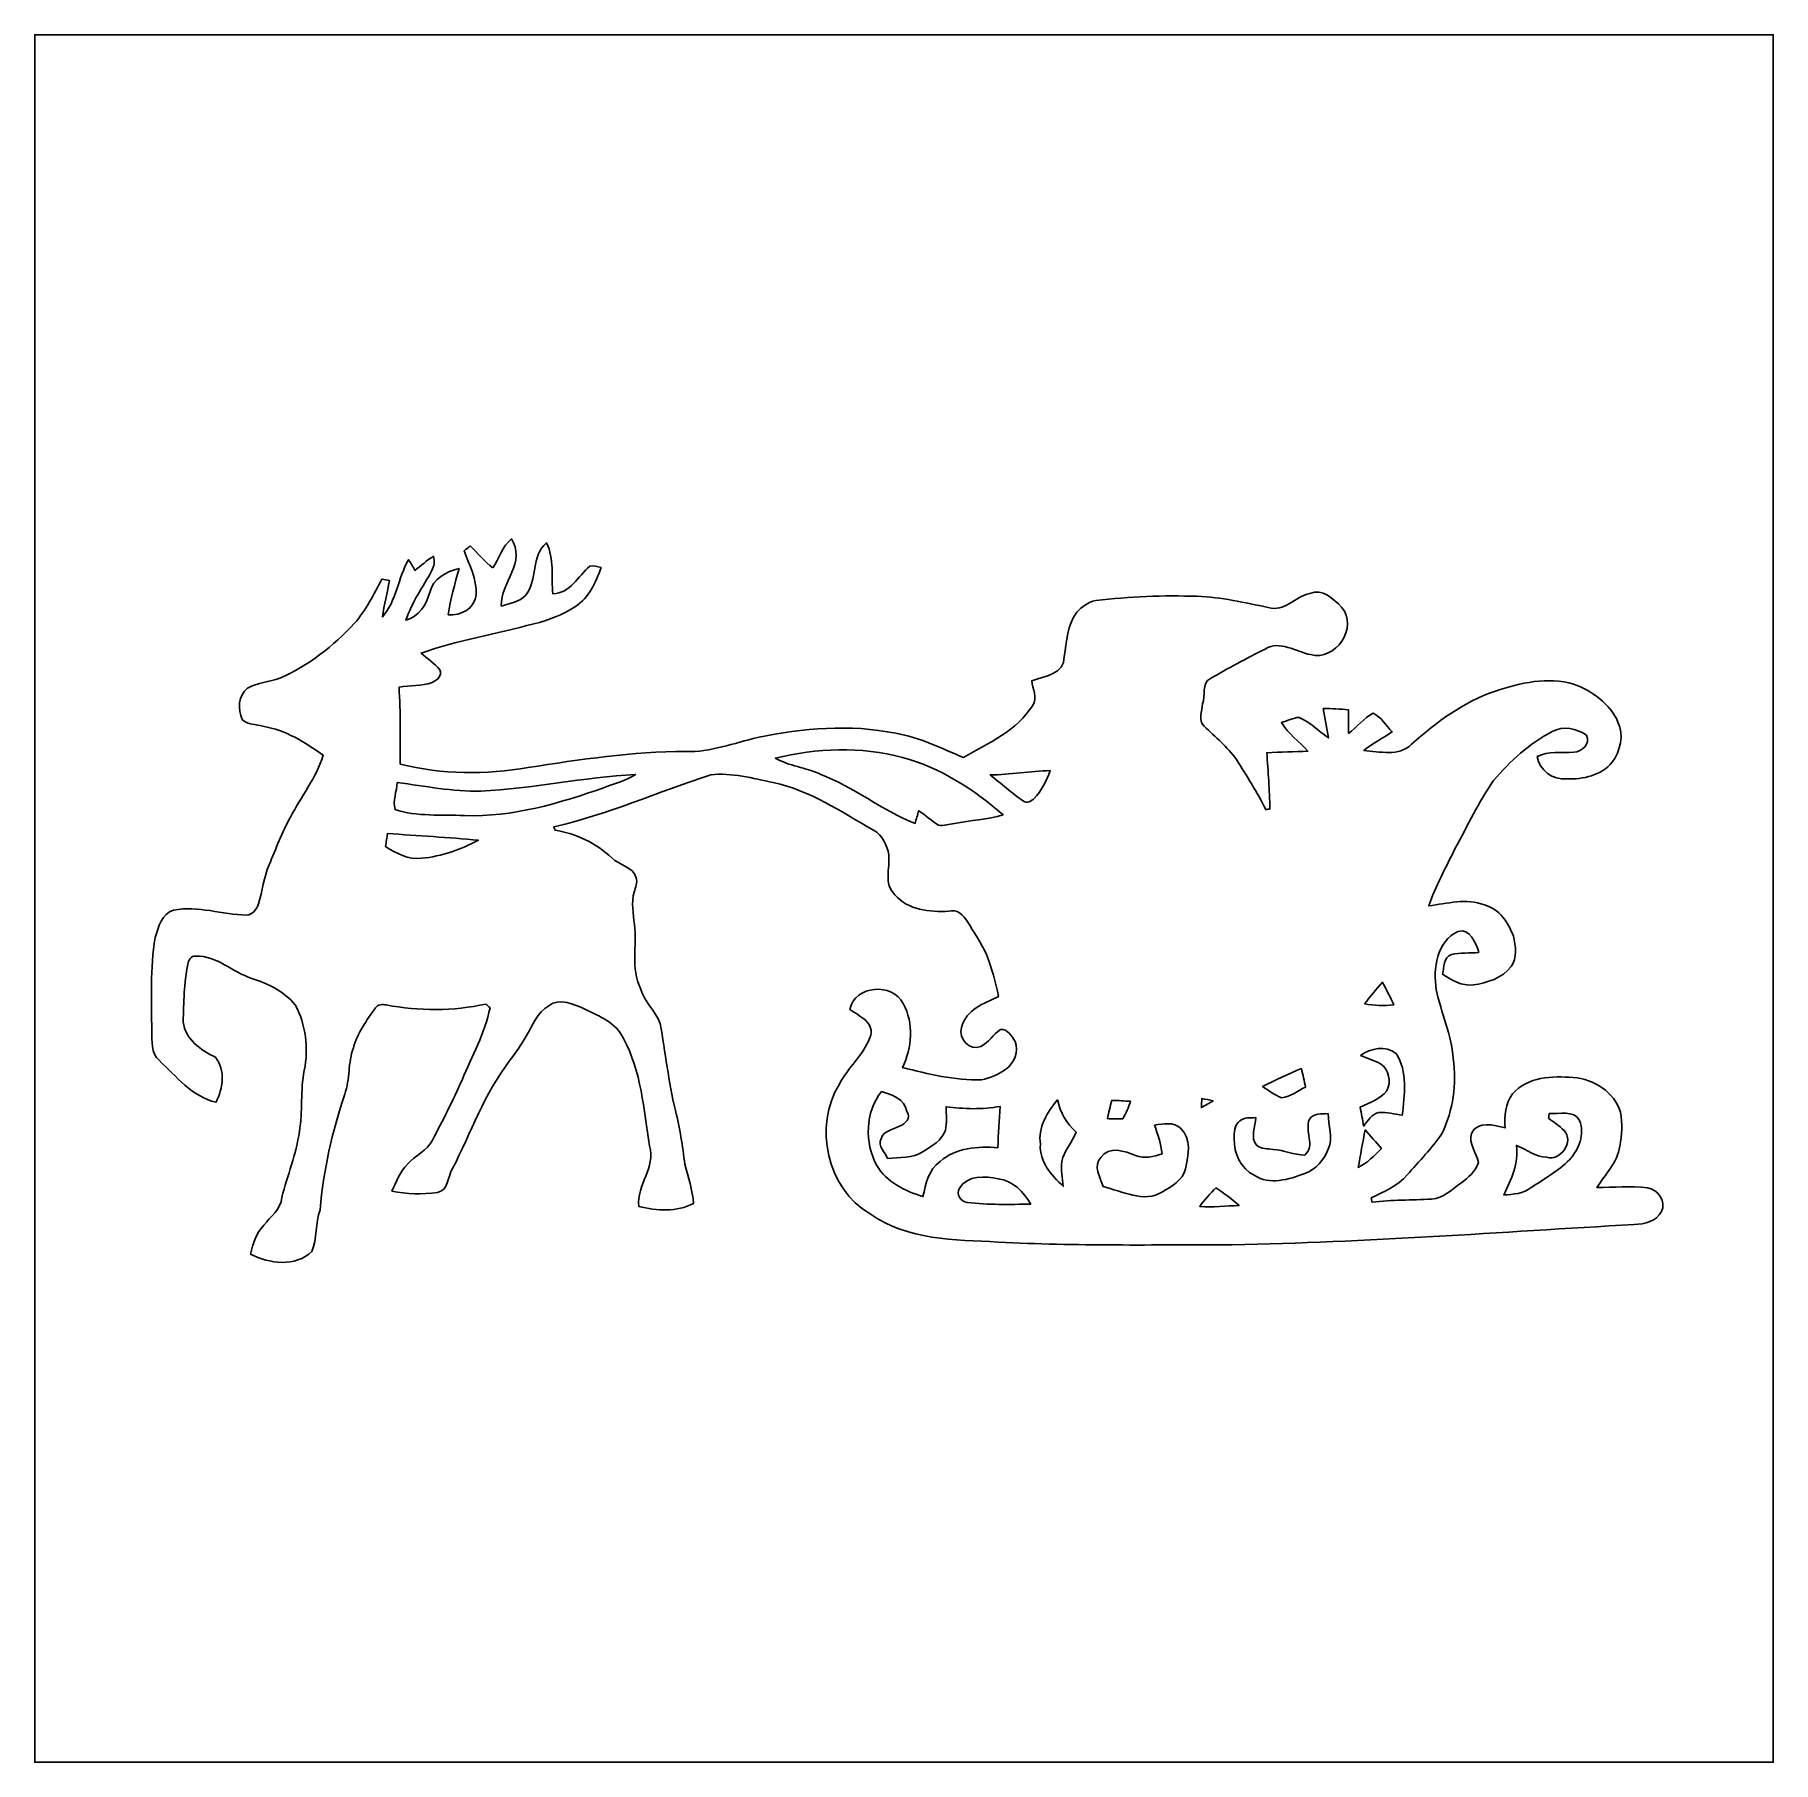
# Model space of a CAD drawing. Header units: centimetres. Extents: x -16.8 to 16.8, y -16.7 to 16.7.
import ezdxf

# ---------------------------------------------------------------- set-up
doc = ezdxf.new("R2010")
doc.units = ezdxf.units.CM
doc.header["$MEASUREMENT"] = 0
doc.layers.add('Layer 1', color=7, linetype='Continuous')

msp = doc.modelspace()

# ---------------------------------------------------------------- linework, layer by layer
at = {"layer": 'Layer 1', "color": 7}
for points, knots in [([(-16.77458, 16.66875), (-16.77458, 16.66875), (16.77458, 16.66875), (16.77458, 16.66875), (16.77458, 16.66875), (16.77458, 16.66875), (16.77458, -16.66875), (16.77458, -16.66875), (16.77458, -16.66875), (16.77458, -16.66875), (-16.77458, -16.66875), (-16.77458, -16.66875), (-16.77458, -16.66875), (-16.77458, -16.66875), (-16.77458, 16.66875), (-16.77458, 16.66875), (-16.77458, 16.66875), (-16.77458, 16.66875), (-16.77458, 16.66875), (-16.77458, 16.66875)], [0, 0, 0, 0, 0.16666667, 0.16666667, 0.16666667, 0.16666667, 0.33333333, 0.33333333, 0.33333333, 0.33333333, 0.5, 0.5, 0.5, 0.5, 0.66666667, 0.66666667, 0.66666667, 0.66666667, 1, 1, 1, 1]), ([(-7.93291, 6.37857), (-8.09237, 6.50628), (-8.22537, 6.66291), (-8.37071, 6.80508), (-8.37071, 6.80508), (-8.41093, 6.77333), (-8.45079, 6.74158), (-8.49066, 6.70948), (-8.49066, 6.70948), (-8.38835, 6.43608), (-8.24018, 6.16162), (-8.25888, 5.86176), (-8.25888, 5.86176), (-8.28005, 5.60493), (-8.55451, 5.44442), (-8.79616, 5.47546), (-8.79616, 5.47546), (-8.75383, 5.77956), (-8.66493, 6.07307), (-8.58591, 6.3687), (-8.58591, 6.3687), (-8.82826, 6.31331), (-9.09355, 6.17255), (-9.15106, 5.90762), (-9.15106, 5.90762), (-9.21914, 5.66879), (-9.36202, 5.44089), (-9.61108, 5.36822), (-9.61108, 5.36822), (-9.50348, 5.71641), (-9.28053, 6.00886), (-9.11366, 6.32813), (-9.11366, 6.32813), (-9.06639, 6.41138), (-9.05087, 6.50875), (-9.07944, 6.60082), (-9.07944, 6.60082), (-9.20962, 6.52674), (-9.31933, 6.42373), (-9.43786, 6.33307), (-9.43786, 6.33307), (-9.47667, 6.40292), (-9.51724, 6.47136), (-9.56169, 6.53768), (-9.56169, 6.53768), (-9.76806, 6.18455), (-9.78853, 5.74816), (-10.06687, 5.43348), (-10.06687, 5.43348), (-10.03018, 5.66949), (-9.96738, 5.90056), (-9.93069, 6.13622), (-9.93069, 6.13622), (-9.97867, 6.14609), (-10.02665, 6.15562), (-10.07428, 6.16514), (-10.07428, 6.16514), (-10.23338, 5.87058), (-10.38154, 5.56472), (-10.60274, 5.31072), (-10.60274, 5.31072), (-11.01443, 4.87468), (-11.49103, 4.49086), (-12.04454, 4.25132), (-12.04454, 4.25132), (-12.24844, 4.17548), (-12.47775, 4.17124), (-12.66613, 4.05624), (-12.66613, 4.05624), (-12.85628, 3.91866), (-12.85311, 3.65231), (-12.77373, 3.45228), (-12.77373, 3.45228), (-12.66896, 3.35033), (-12.50456, 3.36409), (-12.37015, 3.32317), (-12.37015, 3.32317), (-11.93377, 3.25755), (-11.56194, 3.00955), (-11.20669, 2.76542), (-11.20669, 2.76542), (-11.34075, 2.33151), (-11.63426, 1.97309), (-11.83816, 1.57198), (-11.83816, 1.57198), (-12.00503, 1.27811), (-12.11933, 0.9592), (-12.25303, 0.64982), (-12.25303, 0.64982), (-12.36028, 0.41063), (-12.37439, 0.14464), (-12.45658, -0.10231), (-12.45658, -0.10231), (-12.48904, -0.20532), (-12.56806, -0.31503), (-12.68518, -0.32103), (-12.68518, -0.32103), (-13.1572, -0.31468), (-13.62146, -0.12806), (-14.09524, -0.22648), (-14.09524, -0.22648), (-14.32772, -0.2861), (-14.38698, -0.55633), (-14.45048, -0.75389), (-14.45048, -0.75389), (-14.55103, -1.34938), (-14.51751, -1.95721), (-14.51822, -2.5587), (-14.51822, -2.5587), (-14.50728, -2.74779), (-14.53691, -2.98238), (-14.37711, -3.12244), (-14.37711, -3.12244), (-14.04197, -3.43217), (-13.74211, -3.82199), (-13.27573, -3.93312), (-13.27573, -3.93312), (-13.14521, -3.66536), (-13.08453, -3.31611), (-13.28773, -3.06493), (-13.28773, -3.06493), (-13.5703, -2.9337), (-13.87158, -2.71286), (-13.91003, -2.3809), (-13.91003, -2.3809), (-13.90403, -2.00872), (-13.88921, -1.63442), (-13.82289, -1.26753), (-13.82289, -1.26753), (-13.80843, -1.19415), (-13.75869, -1.0989), (-13.67014, -1.1109), (-13.67014, -1.1109), (-13.25951, -1.10208), (-12.95859, -1.4224), (-12.58711, -1.54199), (-12.58711, -1.54199), (-12.27455, -1.64148), (-11.96128, -1.79035), (-11.75244, -2.0514), (-11.75244, -2.0514), (-11.53689, -2.43346), (-11.49068, -2.89172), (-11.57252, -3.31858), (-11.57252, -3.31858), (-11.65119, -3.70734), (-11.60216, -4.10704), (-11.66742, -4.49756), (-11.66742, -4.49756), (-11.7281, -4.93395), (-11.89637, -5.34388), (-12.00926, -5.76756), (-12.00926, -5.76756), (-12.02055, -6.00322), (-12.22693, -6.13586), (-12.35428, -6.30696), (-12.35428, -6.30696), (-12.49962, -6.4576), (-12.56841, -6.6608), (-12.6111, -6.86188), (-12.6111, -6.86188), (-12.24492, -7.05097), (-11.74962, -7.11553), (-11.42541, -6.81461), (-11.42541, -6.81461), (-11.32452, -6.55743), (-11.36544, -6.26533), (-11.26455, -6.00534), (-11.26455, -6.00534), (-11.20987, -5.24475), (-11.03171, -4.50144), (-10.79324, -3.7786), (-10.79324, -3.7786), (-10.68952, -3.48862), (-10.7315, -3.1683), (-10.62602, -2.87902), (-10.62602, -2.87902), (-10.54488, -2.59398), (-10.36779, -2.3495), (-10.20022, -2.11032), (-10.20022, -2.11032), (-10.15224, -2.0447), (-10.0644, -2.03976), (-9.99137, -2.05458), (-9.99137, -2.05458), (-9.35849, -2.17276), (-8.6995, -2.17558), (-8.06944, -2.03694), (-8.06944, -2.03694), (-8.04298, -2.06058), (-8.01617, -2.08456), (-7.98936, -2.10855), (-7.98936, -2.10855), (-8.08567, -2.6035), (-8.34037, -3.04271), (-8.52876, -3.50449), (-8.52876, -3.50449), (-8.70514, -3.89643), (-8.8967, -4.28166), (-9.0999, -4.6609), (-9.0999, -4.6609), (-9.20397, -4.86833), (-9.43328, -4.9597), (-9.58109, -5.13009), (-9.58109, -5.13009), (-9.72644, -5.27226), (-9.79734, -5.46629), (-9.88201, -5.64656), (-9.88201, -5.64656), (-9.5945, -5.70265), (-9.29605, -5.71676), (-9.00571, -5.67408), (-9.00571, -5.67408), (-8.79263, -5.64233), (-8.80639, -5.35517), (-8.71079, -5.21123), (-8.71079, -5.21123), (-8.35519, -4.51732), (-8.09731, -3.76484), (-7.61753, -3.14113), (-7.61753, -3.14113), (-7.50217, -2.98556), (-7.3847, -2.83034), (-7.29262, -2.65924), (-7.29262, -2.65924), (-7.16739, -2.44934), (-7.0799, -2.19886), (-6.85553, -2.06904), (-6.85553, -2.06904), (-6.64669, -1.90712), (-6.36729, -2.04893), (-6.15703, -2.1336), (-6.15703, -2.1336), (-5.88186, -2.27189), (-5.55272, -2.4003), (-5.41584, -2.69946), (-5.41584, -2.69946), (-5.07083, -3.33446), (-5.01968, -4.07564), (-4.91102, -4.77626), (-4.91102, -4.77626), (-4.78473, -5.18548), (-5.16431, -5.5312), (-5.11951, -5.94184), (-5.11951, -5.94184), (-4.77238, -6.02827), (-4.38538, -6.05578), (-4.05941, -5.88363), (-4.05941, -5.88363), (-4.08623, -5.62539), (-4.16101, -5.37739), (-4.22839, -5.12798), (-4.22839, -5.12798), (-4.27461, -4.77908), (-4.32223, -4.43054), (-4.41113, -4.08975), (-4.41113, -4.08975), (-4.5466, -3.5373), (-4.60304, -2.96933), (-4.70535, -2.41124), (-4.70535, -2.41124), (-4.79425, -2.16676), (-5.01721, -1.99319), (-5.08564, -1.73637), (-5.08564, -1.73637), (-5.27403, -1.34514), (-5.15126, -0.91334), (-5.20171, -0.5013), (-5.20171, -0.5013), (-5.22288, -0.29528), (-5.26909, -0.07832), (-5.20453, 0.12524), (-5.20453, 0.12524), (-5.18372, 0.21484), (-5.13715, 0.30833), (-5.17102, 0.4004), (-5.17102, 0.4004), (-5.23099, 0.62336), (-5.49381, 0.63535), (-5.63668, 0.78281), (-5.63668, 0.78281), (-5.94113, 1.06398), (-6.32389, 1.25624), (-6.73488, 1.31657), (-6.73488, 1.31657), (-6.74053, 1.33279), (-6.75181, 1.36525), (-6.75781, 1.38112), (-6.75781, 1.38112), (-5.72064, 1.62631), (-4.74028, 2.05423), (-3.73098, 2.38725), (-3.73098, 2.38725), (-3.32493, 2.43029), (-2.91818, 2.32057), (-2.52236, 2.23838), (-2.52236, 2.23838), (-1.81222, 2.08774), (-1.20862, 1.66899), (-0.58667, 1.31904), (-0.58667, 1.31904), (-0.4124, 1.22661), (-0.32703, 1.02764), (-0.29281, 0.84173), (-0.29281, 0.84173), (-0.26882, 0.58984), (-0.39723, 0.27023), (-0.17568, 0.07267), (-0.17568, 0.07267), (0.07514, -0.22895), (0.49918, -0.26141), (0.86431, -0.24765), (0.86431, -0.24765), (1.02658, -0.19473), (1.14335, -0.32068), (1.21955, -0.4385), (1.21955, -0.4385), (1.35255, -0.64841), (1.48378, -0.86043), (1.59456, -1.08338), (1.59456, -1.08338), (1.69792, -1.34338), (1.76495, -1.61678), (1.82562, -1.88983), (1.82562, -1.88983), (1.54129, -2.02494), (1.19768, -2.14101), (1.11019, -2.48779), (1.11019, -2.48779), (1.04034, -2.70404), (1.26259, -2.94499), (1.48096, -2.85679), (1.48096, -2.85679), (1.63442, -2.7813), (1.72191, -2.62184), (1.8602, -2.52589), (1.8602, -2.52589), (1.99954, -2.50508), (2.07751, -2.66277), (2.14806, -2.75661), (2.14806, -2.75661), (2.21439, -2.95063), (2.12866, -3.18382), (1.96109, -3.29953), (1.96109, -3.29953), (1.82174, -3.39584), (1.66194, -3.46922), (1.49401, -3.49709), (1.49401, -3.49709), (0.97649, -3.5179), (0.47025, -3.38349), (-0.02893, -3.26425), (-0.02893, -3.26425), (0.15205, -2.88008), (0.19473, -2.40982), (-0.01552, -2.02847), (-0.01552, -2.02847), (-0.21343, -1.6189), (-0.95568, -1.67111), (-1.04316, -2.14066), (-1.04316, -2.14066), (-0.86536, -2.27365), (-0.53975, -2.39677), (-0.65934, -2.69064), (-0.65934, -2.69064), (-0.78881, -3.0293), (-1.08656, -3.26249), (-1.24778, -3.58316), (-1.24778, -3.58316), (-1.74872, -4.39138), (-1.49013, -5.60529), (-0.65264, -6.08506), (-0.65264, -6.08506), (0.0635, -6.59412), (0.97719, -6.58848), (1.8161, -6.6294), (1.8161, -6.6294), (3.31999, -6.71266), (4.82671, -6.67985), (6.33236, -6.68514), (6.33236, -6.68514), (8.92281, -6.63046), (11.50726, -6.44102), (14.09312, -6.29003), (14.09312, -6.29003), (14.28468, -6.28685), (14.52704, -6.23147), (14.61699, -6.04167), (14.61699, -6.04167), (14.71648, -5.85047), (14.5482, -5.60881), (14.34571, -5.58306), (14.34571, -5.58306), (14.02327, -5.53544), (13.69448, -5.58024), (13.37063, -5.57989), (13.37063, -5.57989), (13.52973, -5.32236), (13.76927, -5.09517), (13.81266, -4.78155), (13.81266, -4.78155), (13.85887, -4.56389), (13.86417, -4.34516), (13.82889, -4.12538), (13.82889, -4.12538), (13.70824, -3.73204), (13.31172, -3.48403), (12.91555, -3.45405), (12.91555, -3.45405), (12.51126, -3.4223), (12.03254, -3.43782), (11.74221, -3.76837), (11.74221, -3.76837), (11.61133, -3.96134), (11.58064, -4.19947), (11.6011, -4.42666), (11.6011, -4.42666), (11.38802, -4.36986), (11.07228, -4.28484), (10.95199, -4.53214), (10.95199, -4.53214), (10.89025, -4.72899), (11.05041, -4.9089), (11.08745, -5.09623), (11.08745, -5.09623), (11.03242, -5.26979), (10.88954, -5.39044), (10.74632, -5.49134), (10.74632, -5.49134), (10.57204, -5.61516), (10.40624, -5.78979), (10.1787, -5.80108), (10.1787, -5.80108), (9.79629, -5.81942), (9.41317, -5.81836), (9.03217, -5.85823), (9.03217, -5.85823), (9.02794, -5.83812), (9.01982, -5.79861), (9.01559, -5.77885), (9.01559, -5.77885), (9.26324, -5.66032), (9.52676, -5.54919), (9.70844, -5.33506), (9.70844, -5.33506), (9.94234, -5.07436), (10.18611, -4.82), (10.38472, -4.53072), (10.38472, -4.53072), (10.59921, -4.08446), (10.66482, -3.57646), (10.59815, -3.08786), (10.59815, -3.08786), (10.56499, -2.6289), (10.36567, -2.20486), (10.27042, -1.75895), (10.27042, -1.75895), (10.21221, -1.36102), (10.27642, -0.82338), (10.69269, -0.63535), (10.69269, -0.63535), (10.92235, -0.56691), (11.04441, -0.87242), (11.09239, -1.04069), (11.09239, -1.04069), (10.91671, -1.05763), (10.73714, -1.04281), (10.56428, -1.07844), (10.56428, -1.07844), (10.41118, -1.13242), (10.42211, -1.33562), (10.39389, -1.4605), (10.39389, -1.4605), (10.56746, -1.58009), (10.76466, -1.69051), (10.98479, -1.66829), (10.98479, -1.66829), (11.25291, -1.62807), (11.54712, -1.54164), (11.7154, -1.31128), (11.7154, -1.31128), (11.83605, -1.14088), (11.80782, -0.91793), (11.75914, -0.72778), (11.75914, -0.72778), (11.66707, -0.46355), (11.48609, -0.19932), (11.19964, -0.12524), (11.19964, -0.12524), (10.85391, 0.01693), (10.48103, -0.09948), (10.12684, -0.14217), (10.12684, -0.14217), (10.26019, 0.24448), (10.45951, 0.6029), (10.63942, 0.96873), (10.63942, 0.96873), (10.87543, 1.4097), (11.09027, 1.86443), (11.37673, 2.27542), (11.37673, 2.27542), (11.69705, 2.65112), (12.06959, 2.99261), (12.51021, 3.22121), (12.51021, 3.22121), (12.71693, 3.34222), (12.98575, 3.27625), (13.17413, 3.15101), (13.17413, 3.15101), (13.25421, 2.98697), (13.08453, 2.82822), (12.92401, 2.82222), (12.92401, 2.82222), (12.68695, 2.80635), (12.44071, 2.84515), (12.2174, 2.7432), (12.2174, 2.7432), (12.25726, 2.47544), (12.52114, 2.27824), (12.78749, 2.30823), (12.78749, 2.30823), (13.10358, 2.29411), (13.45636, 2.37913), (13.66908, 2.62925), (13.66908, 2.62925), (13.82466, 2.84974), (13.89733, 3.15101), (13.77844, 3.40572), (13.77844, 3.40572), (13.62251, 3.76343), (13.27961, 4.0065), (12.92225, 4.13632), (12.92225, 4.13632), (12.42272, 4.28519), (11.89355, 4.16243), (11.41236, 4.00297), (11.41236, 4.00297), (10.79712, 3.79765), (10.27465, 3.39866), (9.79311, 2.97568), (9.79311, 2.97568), (9.55181, 2.73544), (9.17681, 2.83492), (8.87412, 2.85433), (8.87412, 2.85433), (9.03993, 2.99932), (9.24172, 3.09245), (9.42128, 3.21804), (9.42128, 3.21804), (9.29993, 3.33516), (9.20785, 3.51226), (9.05263, 3.5747), (9.05263, 3.5747), (8.87024, 3.47839), (8.74289, 3.30694), (8.5792, 3.18452), (8.5792, 3.18452), (8.57462, 3.33692), (8.57885, 3.49003), (8.57709, 3.64208), (8.57709, 3.64208), (8.41516, 3.65372), (8.25359, 3.66536), (8.09131, 3.66642), (8.09131, 3.66642), (8.12094, 3.47733), (8.15763, 3.28859), (8.19185, 3.10021), (8.19185, 3.10021), (7.99994, 3.2258), (7.83872, 3.40325), (7.62741, 3.49497), (7.62741, 3.49497), (7.50782, 3.49109), (7.39775, 3.42688), (7.28451, 3.39584), (7.28451, 3.39584), (7.41609, 3.17994), (7.62388, 3.02683), (7.79568, 2.84515), (7.79568, 2.84515), (7.53145, 2.82822), (7.26581, 2.82893), (7.00158, 2.81164), (7.00158, 2.81164), (7.02733, 2.45075), (7.05379, 2.0895), (7.06261, 1.72755), (7.06261, 1.72755), (7.0425, 1.72473), (7.00193, 1.71873), (6.98182, 1.71556), (6.98182, 1.71556), (6.81355, 2.04823), (6.61882, 2.36714), (6.41597, 2.67935), (6.41597, 2.67935), (6.24452, 2.92876), (6.00745, 3.11714), (5.79155, 3.32423), (5.79155, 3.32423), (5.66949, 3.43853), (5.75451, 3.61562), (5.76051, 3.75673), (5.76051, 3.75673), (5.8233, 3.9049), (5.73828, 4.1589), (5.91397, 4.24356), (5.91397, 4.24356), (6.25687, 4.44888), (6.61211, 4.63338), (6.96807, 4.81436), (6.96807, 4.81436), (7.2577, 4.99039), (7.55862, 4.76109), (7.84542, 4.7057), (7.84542, 4.7057), (8.32379, 4.57553), (8.77746, 5.23205), (8.44479, 5.62328), (8.44479, 5.62328), (8.28604, 5.78485), (8.07826, 5.98734), (7.83167, 5.88504), (7.83167, 5.88504), (7.54803, 5.83142), (7.33742, 5.51462), (7.02769, 5.61834), (7.02769, 5.61834), (6.57401, 5.70794), (6.1214, 5.81554), (5.6575, 5.83212), (5.6575, 5.83212), (5.00451, 5.85258), (4.3494, 5.82859), (3.70099, 5.74851), (3.70099, 5.74851), (3.55424, 5.72841), (3.43323, 5.62645), (3.33234, 5.52556), (3.33234, 5.52556), (3.14678, 5.28108), (3.14643, 4.95759), (3.09033, 4.66866), (3.09033, 4.66866), (3.10621, 4.33141), (2.70334, 4.28942), (2.46944, 4.20229), (2.46944, 4.20229), (2.47368, 4.04495), (2.5848, 3.87315), (2.48426, 3.7278), (2.48426, 3.7278), (2.18123, 3.23427), (1.62595, 2.99932), (1.14547, 2.72203), (1.14547, 2.72203), (0.71967, 2.89983), (0.30057, 3.10903), (-0.1591, 3.18805), (-0.1591, 3.18805), (-1.03999, 3.36973), (-1.95157, 3.28895), (-2.82504, 3.10444), (-2.82504, 3.10444), (-3.28542, 3.00426), (-3.73521, 2.81552), (-4.21534, 2.83916), (-4.21534, 2.83916), (-5.23593, 2.83739), (-6.24805, 2.68182), (-7.25452, 2.5273), (-7.25452, 2.5273), (-8.07085, 2.39148), (-8.91893, 2.38725), (-9.72397, 2.59433), (-9.72397, 2.59433), (-9.72608, 3.09033), (-9.71091, 3.58634), (-9.74513, 4.08129), (-9.74513, 4.08129), (-9.53311, 4.11304), (-9.31086, 4.09681), (-9.10696, 4.16842), (-9.10696, 4.16842), (-9.01912, 4.20758), (-8.89847, 4.30424), (-8.95879, 4.41113), (-8.95879, 4.41113), (-9.05616, 4.54201), (-9.20186, 4.62527), (-9.31933, 4.73569), (-9.31933, 4.73569), (-8.60954, 4.98263), (-7.86553, 5.10893), (-7.14058, 5.30154), (-7.14058, 5.30154), (-6.85976, 5.37245), (-6.58178, 5.47158), (-6.34189, 5.63739), (-6.34189, 5.63739), (-6.0766, 5.80249), (-5.94466, 6.10306), (-5.84694, 6.38775), (-5.84694, 6.38775), (-5.91855, 6.40009), (-5.99299, 6.43396), (-6.06601, 6.41562), (-6.06601, 6.41562), (-6.28403, 6.21418), (-6.44031, 5.89245), (-6.77651, 5.87869), (-6.77651, 5.87869), (-6.80861, 6.2043), (-6.74793, 6.55779), (-6.89716, 6.86117), (-6.89716, 6.86117), (-7.20937, 6.61529), (-7.06191, 6.14433), (-7.29968, 5.85329), (-7.29968, 5.85329), (-7.42244, 5.72417), (-7.60659, 5.69031), (-7.77134, 5.64444), (-7.77134, 5.64444), (-7.77875, 5.88045), (-7.65493, 6.08683), (-7.56673, 6.29708), (-7.56673, 6.29708), (-7.46795, 6.49781), (-7.45208, 6.74299), (-7.57202, 6.93808), (-7.57202, 6.93808), (-7.75088, 6.79415), (-7.81791, 6.56837), (-7.93291, 6.37857)], [0, 0, 0, 0, 0.00540541, 0.00540541, 0.00540541, 0.00540541, 0.01081081, 0.01081081, 0.01081081, 0.01081081, 0.01621622, 0.01621622, 0.01621622, 0.01621622, 0.02162162, 0.02162162, 0.02162162, 0.02162162, 0.02702703, 0.02702703, 0.02702703, 0.02702703, 0.03243243, 0.03243243, 0.03243243, 0.03243243, 0.03783784, 0.03783784, 0.03783784, 0.03783784, 0.04324324, 0.04324324, 0.04324324, 0.04324324, 0.04864865, 0.04864865, 0.04864865, 0.04864865, 0.05405405, 0.05405405, 0.05405405, 0.05405405, 0.05945946, 0.05945946, 0.05945946, 0.05945946, 0.06486486, 0.06486486, 0.06486486, 0.06486486, 0.07027027, 0.07027027, 0.07027027, 0.07027027, 0.07567568, 0.07567568, 0.07567568, 0.07567568, 0.08108108, 0.08108108, 0.08108108, 0.08108108, 0.08648649, 0.08648649, 0.08648649, 0.08648649, 0.09189189, 0.09189189, 0.09189189, 0.09189189, 0.0972973, 0.0972973, 0.0972973, 0.0972973, 0.1027027, 0.1027027, 0.1027027, 0.1027027, 0.10810811, 0.10810811, 0.10810811, 0.10810811, 0.11351351, 0.11351351, 0.11351351, 0.11351351, 0.11891892, 0.11891892, 0.11891892, 0.11891892, 0.12432432, 0.12432432, 0.12432432, 0.12432432, 0.12972973, 0.12972973, 0.12972973, 0.12972973, 0.13513514, 0.13513514, 0.13513514, 0.13513514, 0.14054054, 0.14054054, 0.14054054, 0.14054054, 0.14594595, 0.14594595, 0.14594595, 0.14594595, 0.15135135, 0.15135135, 0.15135135, 0.15135135, 0.15675676, 0.15675676, 0.15675676, 0.15675676, 0.16216216, 0.16216216, 0.16216216, 0.16216216, 0.16756757, 0.16756757, 0.16756757, 0.16756757, 0.17297297, 0.17297297, 0.17297297, 0.17297297, 0.17837838, 0.17837838, 0.17837838, 0.17837838, 0.18378378, 0.18378378, 0.18378378, 0.18378378, 0.18918919, 0.18918919, 0.18918919, 0.18918919, 0.19459459, 0.19459459, 0.19459459, 0.19459459, 0.2, 0.2, 0.2, 0.2, 0.20540541, 0.20540541, 0.20540541, 0.20540541, 0.21081081, 0.21081081, 0.21081081, 0.21081081, 0.21621622, 0.21621622, 0.21621622, 0.21621622, 0.22162162, 0.22162162, 0.22162162, 0.22162162, 0.22702703, 0.22702703, 0.22702703, 0.22702703, 0.23243243, 0.23243243, 0.23243243, 0.23243243, 0.23783784, 0.23783784, 0.23783784, 0.23783784, 0.24324324, 0.24324324, 0.24324324, 0.24324324, 0.24864865, 0.24864865, 0.24864865, 0.24864865, 0.25405405, 0.25405405, 0.25405405, 0.25405405, 0.25945946, 0.25945946, 0.25945946, 0.25945946, 0.26486486, 0.26486486, 0.26486486, 0.26486486, 0.27027027, 0.27027027, 0.27027027, 0.27027027, 0.27567568, 0.27567568, 0.27567568, 0.27567568, 0.28108108, 0.28108108, 0.28108108, 0.28108108, 0.28648649, 0.28648649, 0.28648649, 0.28648649, 0.29189189, 0.29189189, 0.29189189, 0.29189189, 0.2972973, 0.2972973, 0.2972973, 0.2972973, 0.3027027, 0.3027027, 0.3027027, 0.3027027, 0.30810811, 0.30810811, 0.30810811, 0.30810811, 0.31351351, 0.31351351, 0.31351351, 0.31351351, 0.31891892, 0.31891892, 0.31891892, 0.31891892, 0.32432432, 0.32432432, 0.32432432, 0.32432432, 0.32972973, 0.32972973, 0.32972973, 0.32972973, 0.33513514, 0.33513514, 0.33513514, 0.33513514, 0.34054054, 0.34054054, 0.34054054, 0.34054054, 0.34594595, 0.34594595, 0.34594595, 0.34594595, 0.35135135, 0.35135135, 0.35135135, 0.35135135, 0.35675676, 0.35675676, 0.35675676, 0.35675676, 0.36216216, 0.36216216, 0.36216216, 0.36216216, 0.36756757, 0.36756757, 0.36756757, 0.36756757, 0.37297297, 0.37297297, 0.37297297, 0.37297297, 0.37837838, 0.37837838, 0.37837838, 0.37837838, 0.38378378, 0.38378378, 0.38378378, 0.38378378, 0.38918919, 0.38918919, 0.38918919, 0.38918919, 0.39459459, 0.39459459, 0.39459459, 0.39459459, 0.4, 0.4, 0.4, 0.4, 0.40540541, 0.40540541, 0.40540541, 0.40540541, 0.41081081, 0.41081081, 0.41081081, 0.41081081, 0.41621622, 0.41621622, 0.41621622, 0.41621622, 0.42162162, 0.42162162, 0.42162162, 0.42162162, 0.42702703, 0.42702703, 0.42702703, 0.42702703, 0.43243243, 0.43243243, 0.43243243, 0.43243243, 0.43783784, 0.43783784, 0.43783784, 0.43783784, 0.44324324, 0.44324324, 0.44324324, 0.44324324, 0.44864865, 0.44864865, 0.44864865, 0.44864865, 0.45405405, 0.45405405, 0.45405405, 0.45405405, 0.45945946, 0.45945946, 0.45945946, 0.45945946, 0.46486486, 0.46486486, 0.46486486, 0.46486486, 0.47027027, 0.47027027, 0.47027027, 0.47027027, 0.47567568, 0.47567568, 0.47567568, 0.47567568, 0.48108108, 0.48108108, 0.48108108, 0.48108108, 0.48648649, 0.48648649, 0.48648649, 0.48648649, 0.49189189, 0.49189189, 0.49189189, 0.49189189, 0.4972973, 0.4972973, 0.4972973, 0.4972973, 0.5027027, 0.5027027, 0.5027027, 0.5027027, 0.50810811, 0.50810811, 0.50810811, 0.50810811, 0.51351351, 0.51351351, 0.51351351, 0.51351351, 0.51891892, 0.51891892, 0.51891892, 0.51891892, 0.52432432, 0.52432432, 0.52432432, 0.52432432, 0.52972973, 0.52972973, 0.52972973, 0.52972973, 0.53513514, 0.53513514, 0.53513514, 0.53513514, 0.54054054, 0.54054054, 0.54054054, 0.54054054, 0.54594595, 0.54594595, 0.54594595, 0.54594595, 0.55135135, 0.55135135, 0.55135135, 0.55135135, 0.55675676, 0.55675676, 0.55675676, 0.55675676, 0.56216216, 0.56216216, 0.56216216, 0.56216216, 0.56756757, 0.56756757, 0.56756757, 0.56756757, 0.57297297, 0.57297297, 0.57297297, 0.57297297, 0.57837838, 0.57837838, 0.57837838, 0.57837838, 0.58378378, 0.58378378, 0.58378378, 0.58378378, 0.58918919, 0.58918919, 0.58918919, 0.58918919, 0.59459459, 0.59459459, 0.59459459, 0.59459459, 0.6, 0.6, 0.6, 0.6, 0.60540541, 0.60540541, 0.60540541, 0.60540541, 0.61081081, 0.61081081, 0.61081081, 0.61081081, 0.61621622, 0.61621622, 0.61621622, 0.61621622, 0.62162162, 0.62162162, 0.62162162, 0.62162162, 0.62702703, 0.62702703, 0.62702703, 0.62702703, 0.63243243, 0.63243243, 0.63243243, 0.63243243, 0.63783784, 0.63783784, 0.63783784, 0.63783784, 0.64324324, 0.64324324, 0.64324324, 0.64324324, 0.64864865, 0.64864865, 0.64864865, 0.64864865, 0.65405405, 0.65405405, 0.65405405, 0.65405405, 0.65945946, 0.65945946, 0.65945946, 0.65945946, 0.66486486, 0.66486486, 0.66486486, 0.66486486, 0.67027027, 0.67027027, 0.67027027, 0.67027027, 0.67567568, 0.67567568, 0.67567568, 0.67567568, 0.68108108, 0.68108108, 0.68108108, 0.68108108, 0.68648649, 0.68648649, 0.68648649, 0.68648649, 0.69189189, 0.69189189, 0.69189189, 0.69189189, 0.6972973, 0.6972973, 0.6972973, 0.6972973, 0.7027027, 0.7027027, 0.7027027, 0.7027027, 0.70810811, 0.70810811, 0.70810811, 0.70810811, 0.71351351, 0.71351351, 0.71351351, 0.71351351, 0.71891892, 0.71891892, 0.71891892, 0.71891892, 0.72432432, 0.72432432, 0.72432432, 0.72432432, 0.72972973, 0.72972973, 0.72972973, 0.72972973, 0.73513514, 0.73513514, 0.73513514, 0.73513514, 0.74054054, 0.74054054, 0.74054054, 0.74054054, 0.74594595, 0.74594595, 0.74594595, 0.74594595, 0.75135135, 0.75135135, 0.75135135, 0.75135135, 0.75675676, 0.75675676, 0.75675676, 0.75675676, 0.76216216, 0.76216216, 0.76216216, 0.76216216, 0.76756757, 0.76756757, 0.76756757, 0.76756757, 0.77297297, 0.77297297, 0.77297297, 0.77297297, 0.77837838, 0.77837838, 0.77837838, 0.77837838, 0.78378378, 0.78378378, 0.78378378, 0.78378378, 0.78918919, 0.78918919, 0.78918919, 0.78918919, 0.79459459, 0.79459459, 0.79459459, 0.79459459, 0.8, 0.8, 0.8, 0.8, 0.80540541, 0.80540541, 0.80540541, 0.80540541, 0.81081081, 0.81081081, 0.81081081, 0.81081081, 0.81621622, 0.81621622, 0.81621622, 0.81621622, 0.82162162, 0.82162162, 0.82162162, 0.82162162, 0.82702703, 0.82702703, 0.82702703, 0.82702703, 0.83243243, 0.83243243, 0.83243243, 0.83243243, 0.83783784, 0.83783784, 0.83783784, 0.83783784, 0.84324324, 0.84324324, 0.84324324, 0.84324324, 0.84864865, 0.84864865, 0.84864865, 0.84864865, 0.85405405, 0.85405405, 0.85405405, 0.85405405, 0.85945946, 0.85945946, 0.85945946, 0.85945946, 0.86486486, 0.86486486, 0.86486486, 0.86486486, 0.87027027, 0.87027027, 0.87027027, 0.87027027, 0.87567568, 0.87567568, 0.87567568, 0.87567568, 0.88108108, 0.88108108, 0.88108108, 0.88108108, 0.88648649, 0.88648649, 0.88648649, 0.88648649, 0.89189189, 0.89189189, 0.89189189, 0.89189189, 0.8972973, 0.8972973, 0.8972973, 0.8972973, 0.9027027, 0.9027027, 0.9027027, 0.9027027, 0.90810811, 0.90810811, 0.90810811, 0.90810811, 0.91351351, 0.91351351, 0.91351351, 0.91351351, 0.91891892, 0.91891892, 0.91891892, 0.91891892, 0.92432432, 0.92432432, 0.92432432, 0.92432432, 0.92972973, 0.92972973, 0.92972973, 0.92972973, 0.93513514, 0.93513514, 0.93513514, 0.93513514, 0.94054054, 0.94054054, 0.94054054, 0.94054054, 0.94594595, 0.94594595, 0.94594595, 0.94594595, 0.95135135, 0.95135135, 0.95135135, 0.95135135, 0.95675676, 0.95675676, 0.95675676, 0.95675676, 0.96216216, 0.96216216, 0.96216216, 0.96216216, 0.96756757, 0.96756757, 0.96756757, 0.96756757, 0.97297297, 0.97297297, 0.97297297, 0.97297297, 0.97837838, 0.97837838, 0.97837838, 0.97837838, 0.98378378, 0.98378378, 0.98378378, 0.98378378, 0.98918919, 0.98918919, 0.98918919, 0.98918919, 1, 1, 1, 1]), ([(-2.48356, 2.70863), (-1.68451, 2.89913), (-0.82797, 2.94146), (-0.02999, 2.72239), (-0.02999, 2.72239), (0.70167, 2.53012), (1.34549, 2.10432), (1.91241, 1.61537), (1.91241, 1.61537), (1.60726, 1.51941), (1.28446, 1.50918), (0.97226, 1.44639), (0.97226, 1.44639), (0.87171, 1.43933), (0.76976, 1.39206), (0.66781, 1.41429), (0.66781, 1.41429), (0.53093, 1.49507), (0.41663, 1.60726), (0.28434, 1.69439), (0.28434, 1.69439), (0.2607, 1.6129), (0.23671, 1.53106), (0.21343, 1.44886), (0.21343, 1.44886), (-0.42968, 1.7018), (-0.97155, 2.15512), (-1.6189, 2.39924), (-1.6189, 2.39924), (-1.8983, 2.52801), (-2.21509, 2.55623), (-2.48356, 2.70863)], [0, 0, 0, 0, 0.11111111, 0.11111111, 0.11111111, 0.11111111, 0.22222222, 0.22222222, 0.22222222, 0.22222222, 0.33333333, 0.33333333, 0.33333333, 0.33333333, 0.44444444, 0.44444444, 0.44444444, 0.44444444, 0.55555556, 0.55555556, 0.55555556, 0.55555556, 0.66666667, 0.66666667, 0.66666667, 0.66666667, 0.77777778, 0.77777778, 0.77777778, 0.77777778, 1, 1, 1, 1]), ([(-8.16645, 2.0701), (-7.16492, 2.11949), (-6.17996, 2.34139), (-5.17913, 2.39501), (-5.17913, 2.39501), (-5.36187, 2.27471), (-5.57601, 2.21933), (-5.77956, 2.14454), (-5.77956, 2.14454), (-6.6481, 1.83727), (-7.55191, 1.56633), (-8.48431, 1.60161), (-8.48431, 1.60161), (-8.92704, 1.62137), (-9.39659, 1.57586), (-9.82239, 1.71732), (-9.82239, 1.71732), (-9.87037, 1.88842), (-9.78923, 2.06692), (-9.77935, 2.23696), (-9.77935, 2.23696), (-9.24278, 2.17276), (-8.71044, 2.05881), (-8.16645, 2.0701)], [0, 0, 0, 0, 0.14285714, 0.14285714, 0.14285714, 0.14285714, 0.28571429, 0.28571429, 0.28571429, 0.28571429, 0.42857143, 0.42857143, 0.42857143, 0.42857143, 0.57142857, 0.57142857, 0.57142857, 0.57142857, 0.71428571, 0.71428571, 0.71428571, 0.71428571, 1, 1, 1, 1]), ([(1.66017, 2.38725), (2.04999, 2.38231), (2.43417, 2.46521), (2.82363, 2.46733), (2.82363, 2.46733), (2.74038, 2.27894), (2.66453, 2.07645), (2.51319, 1.93111), (2.51319, 1.93111), (2.4578, 1.88524), (2.37137, 1.82386), (2.30293, 1.87925), (2.30293, 1.87925), (2.07963, 2.03659), (1.87537, 2.21897), (1.66017, 2.38725)], [0, 0, 0, 0, 0.2, 0.2, 0.2, 0.2, 0.4, 0.4, 0.4, 0.4, 0.6, 0.6, 0.6, 0.6, 1, 1, 1, 1]), ([(-9.96597, 1.25624), (-9.38177, 1.21073), (-8.79616, 1.17863), (-8.21267, 1.1236), (-8.21267, 1.1236), (-8.55416, 0.94333), (-8.92387, 0.81315), (-9.30945, 0.77541), (-9.30945, 0.77541), (-9.56557, 0.74718), (-9.79734, 0.87207), (-10.00548, 1.00259), (-10.00548, 1.00259), (-9.99278, 1.08761), (-9.97938, 1.17193), (-9.96597, 1.25624)], [0, 0, 0, 0, 0.2, 0.2, 0.2, 0.2, 0.4, 0.4, 0.4, 0.4, 0.6, 0.6, 0.6, 0.6, 1, 1, 1, 1]), ([(8.88894, -2.03271), (8.99971, -1.89054), (9.1126, -1.75013), (9.23255, -1.61572), (9.23255, -1.61572), (9.31333, -1.75683), (9.38283, -1.90394), (9.45127, -2.05176), (9.45127, -2.05176), (9.2643, -2.07786), (9.07415, -2.06093), (8.88894, -2.03271)], [0, 0, 0, 0, 0.25, 0.25, 0.25, 0.25, 0.5, 0.5, 0.5, 0.5, 1, 1, 1, 1]), ([(8.81133, -3.02824), (9.01312, -2.88819), (9.28229, -2.8321), (9.49713, -2.9912), (9.49713, -2.9912), (9.72573, -3.34116), (9.66294, -3.7906), (9.61531, -4.18183), (9.61531, -4.18183), (9.46573, -4.16384), (9.31721, -4.11762), (9.16658, -4.12926), (9.16658, -4.12926), (9.02723, -4.15678), (8.95138, -4.28731), (8.87271, -4.39173), (8.87271, -4.39173), (8.84908, -4.26896), (8.8265, -4.14726), (8.80427, -4.02555), (8.80427, -4.02555), (8.98772, -3.94335), (9.18916, -3.87385), (9.31792, -3.70946), (9.31792, -3.70946), (9.41035, -3.53448), (9.35849, -3.30447), (9.19621, -3.18946), (9.19621, -3.18946), (9.07627, -3.11714), (8.93586, -3.09104), (8.81133, -3.02824)], [0, 0, 0, 0, 0.11111111, 0.11111111, 0.11111111, 0.11111111, 0.22222222, 0.22222222, 0.22222222, 0.22222222, 0.33333333, 0.33333333, 0.33333333, 0.33333333, 0.44444444, 0.44444444, 0.44444444, 0.44444444, 0.55555556, 0.55555556, 0.55555556, 0.55555556, 0.66666667, 0.66666667, 0.66666667, 0.66666667, 0.77777778, 0.77777778, 0.77777778, 0.77777778, 1, 1, 1, 1]), ([(6.91762, -3.63008), (7.16703, -3.51261), (7.41292, -3.38561), (7.66904, -3.28224), (7.66904, -3.28224), (7.69937, -3.40148), (7.72513, -3.52072), (7.74982, -3.64173), (7.74982, -3.64173), (7.59742, -3.70805), (7.45949, -3.82764), (7.29051, -3.84739), (7.29051, -3.84739), (7.15539, -3.79624), (7.03968, -3.70487), (6.91762, -3.63008)], [0, 0, 0, 0, 0.2, 0.2, 0.2, 0.2, 0.4, 0.4, 0.4, 0.4, 0.6, 0.6, 0.6, 0.6, 1, 1, 1, 1]), ([(-0.43286, -3.72533), (-0.23918, -3.78566), (0.02328, -3.87421), (0.05292, -4.1088), (0.05292, -4.1088), (0.1457, -4.23651), (0.02222, -4.35046), (-0.08467, -4.39208), (-0.08467, -4.39208), (-0.21237, -4.45841), (-0.39864, -4.47922), (-0.44274, -4.64114), (-0.44274, -4.64114), (-0.50624, -4.78084), (-0.36654, -4.89797), (-0.31644, -5.0165), (-0.31644, -5.0165), (-0.08749, -4.99075), (0.16863, -5.02426), (0.36901, -4.8828), (0.36901, -4.8828), (0.53269, -4.77732), (0.73201, -4.66972), (0.79869, -4.47322), (0.79869, -4.47322), (0.82691, -4.32294), (0.81844, -4.17054), (0.81139, -4.01955), (0.81139, -4.01955), (1.15888, -4.06047), (1.50989, -4.07846), (1.85561, -4.01108), (1.85561, -4.01108), (1.84221, -4.27743), (1.82245, -4.54307), (1.80975, -4.81013), (1.80975, -4.81013), (1.42487, -4.78084), (1.00083, -4.80131), (0.69885, -5.07541), (0.69885, -5.07541), (0.47061, -5.22676), (0.42369, -5.50686), (0.36407, -5.75134), (0.36407, -5.75134), (0.01905, -5.64444), (-0.33655, -5.47546), (-0.52599, -5.15161), (-0.52599, -5.15161), (-0.76447, -4.705), (-0.75106, -4.12785), (-0.43286, -3.72533)], [0, 0, 0, 0, 0.07142857, 0.07142857, 0.07142857, 0.07142857, 0.14285714, 0.14285714, 0.14285714, 0.14285714, 0.21428571, 0.21428571, 0.21428571, 0.21428571, 0.28571429, 0.28571429, 0.28571429, 0.28571429, 0.35714286, 0.35714286, 0.35714286, 0.35714286, 0.42857143, 0.42857143, 0.42857143, 0.42857143, 0.5, 0.5, 0.5, 0.5, 0.57142857, 0.57142857, 0.57142857, 0.57142857, 0.64285714, 0.64285714, 0.64285714, 0.64285714, 0.71428571, 0.71428571, 0.71428571, 0.71428571, 0.78571429, 0.78571429, 0.78571429, 0.78571429, 0.85714286, 0.85714286, 0.85714286, 0.85714286, 1, 1, 1, 1]), ([(2.63102, -4.7438), (2.58657, -4.42348), (2.75661, -4.11656), (2.9651, -3.88691), (2.9651, -3.88691), (3.00919, -4.13279), (3.14043, -4.34411), (3.32105, -4.51026), (3.32105, -4.51026), (3.25155, -4.70923), (3.08504, -4.86481), (3.04271, -5.07506), (3.04271, -5.07506), (3.02084, -5.23452), (3.06211, -5.39327), (3.07375, -5.55202), (3.07375, -5.55202), (2.84092, -5.34423), (2.61161, -5.07718), (2.63102, -4.7438)], [0, 0, 0, 0, 0.16666667, 0.16666667, 0.16666667, 0.16666667, 0.33333333, 0.33333333, 0.33333333, 0.33333333, 0.5, 0.5, 0.5, 0.5, 0.66666667, 0.66666667, 0.66666667, 0.66666667, 1, 1, 1, 1]), ([(4.00932, -3.89572), (4.12926, -3.8989), (4.25168, -3.9056), (4.37197, -3.91407), (4.37197, -3.91407), (4.33564, -4.03296), (4.28131, -4.14479), (4.22169, -4.25379), (4.22169, -4.25379), (4.12221, -4.25203), (4.02308, -4.25027), (3.9243, -4.24886), (3.9243, -4.24886), (3.95111, -4.13068), (3.98145, -4.01355), (4.00932, -3.89572)], [0, 0, 0, 0, 0.2, 0.2, 0.2, 0.2, 0.4, 0.4, 0.4, 0.4, 0.6, 0.6, 0.6, 0.6, 1, 1, 1, 1]), ([(5.74675, -3.86045), (5.81942, -3.87279), (5.89209, -3.88691), (5.96477, -3.90349), (5.96477, -3.90349), (5.89315, -3.95217), (5.81166, -3.98921), (5.73969, -4.03507), (5.73969, -4.03507), (5.74146, -3.97651), (5.74393, -3.9183), (5.74675, -3.86045)], [0, 0, 0, 0, 0.25, 0.25, 0.25, 0.25, 0.5, 0.5, 0.5, 0.5, 1, 1, 1, 1]), ([(4.83623, -4.37268), (5.0038, -4.35469), (5.20418, -4.29966), (5.33823, -4.43406), (5.33823, -4.43406), (5.55625, -4.63691), (5.48852, -4.95864), (5.43172, -5.21723), (5.43172, -5.21723), (5.38021, -5.43243), (5.16925, -5.55519), (4.98969, -5.65856), (4.98969, -5.65856), (4.62844, -5.88857), (4.20617, -5.64409), (3.84175, -5.55872), (3.84175, -5.55872), (3.79836, -5.38551), (3.63502, -5.15549), (3.80083, -4.99992), (3.80083, -4.99992), (3.95076, -4.75756), (4.26085, -4.88244), (4.46899, -4.95653), (4.46899, -4.95653), (4.6355, -5.02214), (4.82, -4.99181), (4.98193, -4.92654), (4.98193, -4.92654), (4.96006, -4.73498), (4.8955, -4.55436), (4.83623, -4.37268)], [0, 0, 0, 0, 0.11111111, 0.11111111, 0.11111111, 0.11111111, 0.22222222, 0.22222222, 0.22222222, 0.22222222, 0.33333333, 0.33333333, 0.33333333, 0.33333333, 0.44444444, 0.44444444, 0.44444444, 0.44444444, 0.55555556, 0.55555556, 0.55555556, 0.55555556, 0.66666667, 0.66666667, 0.66666667, 0.66666667, 0.77777778, 0.77777778, 0.77777778, 0.77777778, 1, 1, 1, 1]), ([(7.82426, -4.26156), (7.8994, -4.13949), (8.06027, -4.15925), (8.18339, -4.15219), (8.18339, -4.15219), (8.19256, -4.37656), (8.28357, -4.61963), (8.18868, -4.83694), (8.18868, -4.83694), (8.10577, -5.04331), (7.95267, -5.23416), (7.73606, -5.30613), (7.73606, -5.30613), (7.42809, -5.41937), (7.05273, -5.54143), (6.75852, -5.34), (6.75852, -5.34), (6.49887, -5.21229), (6.36164, -4.91878), (6.37222, -4.63868), (6.37222, -4.63868), (6.37081, -4.52049), (6.37752, -4.37268), (6.48018, -4.29225), (6.48018, -4.29225), (6.56519, -4.21993), (6.68408, -4.2351), (6.7878, -4.22875), (6.7878, -4.22875), (6.78991, -4.39843), (6.67314, -4.61469), (6.80614, -4.76532), (6.80614, -4.76532), (6.89539, -4.83482), (7.01463, -4.82424), (7.12188, -4.84505), (7.12188, -4.84505), (7.33037, -4.85669), (7.52616, -4.94947), (7.73571, -4.95088), (7.73571, -4.95088), (7.94808, -4.77838), (7.72442, -4.4771), (7.82426, -4.26156)], [0, 0, 0, 0, 0.08333333, 0.08333333, 0.08333333, 0.08333333, 0.16666667, 0.16666667, 0.16666667, 0.16666667, 0.25, 0.25, 0.25, 0.25, 0.33333333, 0.33333333, 0.33333333, 0.33333333, 0.41666667, 0.41666667, 0.41666667, 0.41666667, 0.5, 0.5, 0.5, 0.5, 0.58333333, 0.58333333, 0.58333333, 0.58333333, 0.66666667, 0.66666667, 0.66666667, 0.66666667, 0.75, 0.75, 0.75, 0.75, 0.83333333, 0.83333333, 0.83333333, 0.83333333, 1, 1, 1, 1]), ([(12.45129, -4.14867), (12.63685, -4.17089), (12.92542, -4.07388), (13.03796, -4.28378), (13.03796, -4.28378), (13.13674, -4.55119), (13.02597, -4.84434), (12.84005, -5.04296), (12.84005, -5.04296), (12.62662, -5.26133), (12.35569, -5.40773), (12.10627, -5.57918), (12.10627, -5.57918), (11.95493, -5.69666), (11.75667, -5.71006), (11.57287, -5.7217), (11.57287, -5.7217), (11.72034, -5.42184), (11.86321, -5.10822), (11.81876, -4.76391), (11.81876, -4.76391), (12.01208, -4.84329), (12.18353, -4.98898), (12.40226, -4.99075), (12.40226, -4.99075), (12.66613, -5.08353), (12.94377, -4.68348), (12.73739, -4.47922), (12.73739, -4.47922), (12.64849, -4.38644), (12.54372, -4.31377), (12.43894, -4.24109), (12.43894, -4.24109), (12.44212, -4.21816), (12.44812, -4.17195), (12.45129, -4.14867)], [0, 0, 0, 0, 0.1, 0.1, 0.1, 0.1, 0.2, 0.2, 0.2, 0.2, 0.3, 0.3, 0.3, 0.3, 0.4, 0.4, 0.4, 0.4, 0.5, 0.5, 0.5, 0.5, 0.6, 0.6, 0.6, 0.6, 0.7, 0.7, 0.7, 0.7, 0.8, 0.8, 0.8, 0.8, 1, 1, 1, 1]), ([(8.89988, -4.46476), (9.00395, -4.58399), (9.11049, -4.70147), (9.21314, -4.82212), (9.21314, -4.82212), (9.0805, -4.96323), (8.94115, -5.10293), (8.76617, -5.19077), (8.76617, -5.19077), (8.80569, -4.94806), (8.85649, -4.70676), (8.89988, -4.46476)], [0, 0, 0, 0, 0.25, 0.25, 0.25, 0.25, 0.5, 0.5, 0.5, 0.5, 1, 1, 1, 1]), ([(1.0735, -5.59047), (1.21955, -5.33576), (1.57198, -5.35411), (1.81928, -5.40985), (1.81928, -5.40985), (2.10256, -5.44371), (2.30964, -5.66596), (2.44757, -5.89809), (2.44757, -5.89809), (2.0387, -5.90374), (1.62701, -5.91749), (1.22061, -5.86458), (1.22061, -5.86458), (1.09467, -5.85364), (0.99272, -5.7023), (1.0735, -5.59047)], [0, 0, 0, 0, 0.2, 0.2, 0.2, 0.2, 0.4, 0.4, 0.4, 0.4, 0.6, 0.6, 0.6, 0.6, 1, 1, 1, 1]), ([(6.01945, -5.58165), (6.17396, -5.68819), (6.32813, -5.79684), (6.46677, -5.9242), (6.46677, -5.9242), (6.21347, -5.93302), (5.96089, -5.9623), (5.70794, -5.94289), (5.70794, -5.94289), (5.80143, -5.81413), (5.90938, -5.69666), (6.01945, -5.58165)], [0, 0, 0, 0, 0.25, 0.25, 0.25, 0.25, 0.5, 0.5, 0.5, 0.5, 1, 1, 1, 1])]:
    msp.add_open_spline(points, degree=3, knots=knots, dxfattribs=at)
at = {"layer": 'Layer 1', "color": 251}
for points, knots in [([(-7.93291, 6.37857), (-7.81791, 6.56837), (-7.75088, 6.79415), (-7.57202, 6.93808), (-7.57202, 6.93808), (-7.45208, 6.74299), (-7.46795, 6.49781), (-7.56673, 6.29708), (-7.56673, 6.29708), (-7.65493, 6.08683), (-7.77875, 5.88045), (-7.77134, 5.64444), (-7.77134, 5.64444), (-7.60659, 5.69031), (-7.42244, 5.72417), (-7.29968, 5.85329), (-7.29968, 5.85329), (-7.06191, 6.14433), (-7.20937, 6.61529), (-6.89716, 6.86117), (-6.89716, 6.86117), (-6.74793, 6.55779), (-6.80861, 6.2043), (-6.77651, 5.87869), (-6.77651, 5.87869), (-6.44031, 5.89245), (-6.28403, 6.21418), (-6.06601, 6.41562), (-6.06601, 6.41562), (-5.99299, 6.43396), (-5.91855, 6.40009), (-5.84694, 6.38775), (-5.84694, 6.38775), (-5.94466, 6.10306), (-6.0766, 5.80249), (-6.34189, 5.63739), (-6.34189, 5.63739), (-6.58178, 5.47158), (-6.85976, 5.37245), (-7.14058, 5.30154), (-7.14058, 5.30154), (-7.86553, 5.10893), (-8.60954, 4.98263), (-9.31933, 4.73569), (-9.31933, 4.73569), (-9.20186, 4.62527), (-9.05616, 4.54201), (-8.95879, 4.41113), (-8.95879, 4.41113), (-8.89847, 4.30424), (-9.01912, 4.20758), (-9.10696, 4.16842), (-9.10696, 4.16842), (-9.31086, 4.09681), (-9.53311, 4.11304), (-9.74513, 4.08129), (-9.74513, 4.08129), (-9.71091, 3.58634), (-9.72608, 3.09033), (-9.72397, 2.59433), (-9.72397, 2.59433), (-8.91893, 2.38725), (-8.07085, 2.39148), (-7.25452, 2.5273), (-7.25452, 2.5273), (-6.24805, 2.68182), (-5.23593, 2.83739), (-4.21534, 2.83916), (-4.21534, 2.83916), (-3.73521, 2.81552), (-3.28542, 3.00426), (-2.82504, 3.10444), (-2.82504, 3.10444), (-1.95157, 3.28895), (-1.03999, 3.36973), (-0.1591, 3.18805), (-0.1591, 3.18805), (0.30057, 3.10903), (0.71967, 2.89983), (1.14547, 2.72203), (1.14547, 2.72203), (1.62595, 2.99932), (2.18123, 3.23427), (2.48426, 3.7278), (2.48426, 3.7278), (2.5848, 3.87315), (2.47368, 4.04495), (2.46944, 4.20229), (2.46944, 4.20229), (2.70334, 4.28942), (3.10621, 4.33141), (3.09033, 4.66866), (3.09033, 4.66866), (3.14643, 4.95759), (3.14678, 5.28108), (3.33234, 5.52556), (3.33234, 5.52556), (3.43323, 5.62645), (3.55424, 5.72841), (3.70099, 5.74851), (3.70099, 5.74851), (4.3494, 5.82859), (5.00451, 5.85258), (5.6575, 5.83212), (5.6575, 5.83212), (6.1214, 5.81554), (6.57401, 5.70794), (7.02769, 5.61834), (7.02769, 5.61834), (7.33742, 5.51462), (7.54803, 5.83142), (7.83167, 5.88504), (7.83167, 5.88504), (8.07826, 5.98734), (8.28604, 5.78485), (8.44479, 5.62328), (8.44479, 5.62328), (8.77746, 5.23205), (8.32379, 4.57553), (7.84542, 4.7057), (7.84542, 4.7057), (7.55862, 4.76109), (7.2577, 4.99039), (6.96807, 4.81436), (6.96807, 4.81436), (6.61211, 4.63338), (6.25687, 4.44888), (5.91397, 4.24356), (5.91397, 4.24356), (5.73828, 4.1589), (5.8233, 3.9049), (5.76051, 3.75673), (5.76051, 3.75673), (5.75451, 3.61562), (5.66949, 3.43853), (5.79155, 3.32423), (5.79155, 3.32423), (6.00745, 3.11714), (6.24452, 2.92876), (6.41597, 2.67935), (6.41597, 2.67935), (6.61882, 2.36714), (6.81355, 2.04823), (6.98182, 1.71556), (6.98182, 1.71556), (7.00193, 1.71873), (7.0425, 1.72473), (7.06261, 1.72755), (7.06261, 1.72755), (7.05379, 2.0895), (7.02733, 2.45075), (7.00158, 2.81164), (7.00158, 2.81164), (7.26581, 2.82893), (7.53145, 2.82822), (7.79568, 2.84515), (7.79568, 2.84515), (7.62388, 3.02683), (7.41609, 3.17994), (7.28451, 3.39584), (7.28451, 3.39584), (7.39775, 3.42688), (7.50782, 3.49109), (7.62741, 3.49497), (7.62741, 3.49497), (7.83872, 3.40325), (7.99994, 3.2258), (8.19185, 3.10021), (8.19185, 3.10021), (8.15763, 3.28859), (8.12094, 3.47733), (8.09131, 3.66642), (8.09131, 3.66642), (8.25359, 3.66536), (8.41516, 3.65372), (8.57709, 3.64208), (8.57709, 3.64208), (8.57885, 3.49003), (8.57462, 3.33692), (8.5792, 3.18452), (8.5792, 3.18452), (8.74289, 3.30694), (8.87024, 3.47839), (9.05263, 3.5747), (9.05263, 3.5747), (9.20785, 3.51226), (9.29993, 3.33516), (9.42128, 3.21804), (9.42128, 3.21804), (9.24172, 3.09245), (9.03993, 2.99932), (8.87412, 2.85433), (8.87412, 2.85433), (9.17681, 2.83492), (9.55181, 2.73544), (9.79311, 2.97568), (9.79311, 2.97568), (10.27465, 3.39866), (10.79712, 3.79765), (11.41236, 4.00297), (11.41236, 4.00297), (11.89355, 4.16243), (12.42272, 4.28519), (12.92225, 4.13632), (12.92225, 4.13632), (13.27961, 4.0065), (13.62251, 3.76343), (13.77844, 3.40572), (13.77844, 3.40572), (13.89733, 3.15101), (13.82466, 2.84974), (13.66908, 2.62925), (13.66908, 2.62925), (13.45636, 2.37913), (13.10358, 2.29411), (12.78749, 2.30823), (12.78749, 2.30823), (12.52114, 2.27824), (12.25726, 2.47544), (12.2174, 2.7432), (12.2174, 2.7432), (12.44071, 2.84515), (12.68695, 2.80635), (12.92401, 2.82222), (12.92401, 2.82222), (13.08453, 2.82822), (13.25421, 2.98697), (13.17413, 3.15101), (13.17413, 3.15101), (12.98575, 3.27625), (12.71693, 3.34222), (12.51021, 3.22121), (12.51021, 3.22121), (12.06959, 2.99261), (11.69705, 2.65112), (11.37673, 2.27542), (11.37673, 2.27542), (11.09027, 1.86443), (10.87543, 1.4097), (10.63942, 0.96873), (10.63942, 0.96873), (10.45951, 0.6029), (10.26019, 0.24448), (10.12684, -0.14217), (10.12684, -0.14217), (10.48103, -0.09948), (10.85391, 0.01693), (11.19964, -0.12524), (11.19964, -0.12524), (11.48609, -0.19932), (11.66707, -0.46355), (11.75914, -0.72778), (11.75914, -0.72778), (11.80782, -0.91793), (11.83605, -1.14088), (11.7154, -1.31128), (11.7154, -1.31128), (11.54712, -1.54164), (11.25291, -1.62807), (10.98479, -1.66829), (10.98479, -1.66829), (10.76466, -1.69051), (10.56746, -1.58009), (10.39389, -1.4605), (10.39389, -1.4605), (10.42211, -1.33562), (10.41118, -1.13242), (10.56428, -1.07844), (10.56428, -1.07844), (10.73714, -1.04281), (10.91671, -1.05763), (11.09239, -1.04069), (11.09239, -1.04069), (11.04441, -0.87242), (10.92235, -0.56691), (10.69269, -0.63535), (10.69269, -0.63535), (10.27642, -0.82338), (10.21221, -1.36102), (10.27042, -1.75895), (10.27042, -1.75895), (10.36567, -2.20486), (10.56499, -2.6289), (10.59815, -3.08786), (10.59815, -3.08786), (10.66482, -3.57646), (10.59921, -4.08446), (10.38472, -4.53072), (10.38472, -4.53072), (10.18611, -4.82), (9.94234, -5.07436), (9.70844, -5.33506), (9.70844, -5.33506), (9.52676, -5.54919), (9.26324, -5.66032), (9.01559, -5.77885), (9.01559, -5.77885), (9.01982, -5.79861), (9.02794, -5.83812), (9.03217, -5.85823), (9.03217, -5.85823), (9.41317, -5.81836), (9.79629, -5.81942), (10.1787, -5.80108), (10.1787, -5.80108), (10.40624, -5.78979), (10.57204, -5.61516), (10.74632, -5.49134), (10.74632, -5.49134), (10.88954, -5.39044), (11.03242, -5.26979), (11.08745, -5.09623), (11.08745, -5.09623), (11.05041, -4.9089), (10.89025, -4.72899), (10.95199, -4.53214), (10.95199, -4.53214), (11.07228, -4.28484), (11.38802, -4.36986), (11.6011, -4.42666), (11.6011, -4.42666), (11.58064, -4.19947), (11.61133, -3.96134), (11.74221, -3.76837), (11.74221, -3.76837), (12.03254, -3.43782), (12.51126, -3.4223), (12.91555, -3.45405), (12.91555, -3.45405), (13.31172, -3.48403), (13.70824, -3.73204), (13.82889, -4.12538), (13.82889, -4.12538), (13.86417, -4.34516), (13.85887, -4.56389), (13.81266, -4.78155), (13.81266, -4.78155), (13.76927, -5.09517), (13.52973, -5.32236), (13.37063, -5.57989), (13.37063, -5.57989), (13.69448, -5.58024), (14.02327, -5.53544), (14.34571, -5.58306), (14.34571, -5.58306), (14.5482, -5.60881), (14.71648, -5.85047), (14.61699, -6.04167), (14.61699, -6.04167), (14.52704, -6.23147), (14.28468, -6.28685), (14.09312, -6.29003), (14.09312, -6.29003), (11.50726, -6.44102), (8.92281, -6.63046), (6.33236, -6.68514), (6.33236, -6.68514), (4.82671, -6.67985), (3.31999, -6.71266), (1.8161, -6.6294), (1.8161, -6.6294), (0.97719, -6.58848), (0.0635, -6.59412), (-0.65264, -6.08506), (-0.65264, -6.08506), (-1.49013, -5.60529), (-1.74872, -4.39138), (-1.24778, -3.58316), (-1.24778, -3.58316), (-1.08656, -3.26249), (-0.78881, -3.0293), (-0.65934, -2.69064), (-0.65934, -2.69064), (-0.53975, -2.39677), (-0.86536, -2.27365), (-1.04316, -2.14066), (-1.04316, -2.14066), (-0.95568, -1.67111), (-0.21343, -1.6189), (-0.01552, -2.02847), (-0.01552, -2.02847), (0.19473, -2.40982), (0.15205, -2.88008), (-0.02893, -3.26425), (-0.02893, -3.26425), (0.47025, -3.38349), (0.97649, -3.5179), (1.49401, -3.49709), (1.49401, -3.49709), (1.66194, -3.46922), (1.82174, -3.39584), (1.96109, -3.29953), (1.96109, -3.29953), (2.12866, -3.18382), (2.21439, -2.95063), (2.14806, -2.75661), (2.14806, -2.75661), (2.07751, -2.66277), (1.99954, -2.50508), (1.8602, -2.52589), (1.8602, -2.52589), (1.72191, -2.62184), (1.63442, -2.7813), (1.48096, -2.85679), (1.48096, -2.85679), (1.26259, -2.94499), (1.04034, -2.70404), (1.11019, -2.48779), (1.11019, -2.48779), (1.19768, -2.14101), (1.54129, -2.02494), (1.82562, -1.88983), (1.82562, -1.88983), (1.76495, -1.61678), (1.69792, -1.34338), (1.59456, -1.08338), (1.59456, -1.08338), (1.48378, -0.86043), (1.35255, -0.64841), (1.21955, -0.4385), (1.21955, -0.4385), (1.14335, -0.32068), (1.02658, -0.19473), (0.86431, -0.24765), (0.86431, -0.24765), (0.49918, -0.26141), (0.07514, -0.22895), (-0.17568, 0.07267), (-0.17568, 0.07267), (-0.39723, 0.27023), (-0.26882, 0.58984), (-0.29281, 0.84173), (-0.29281, 0.84173), (-0.32703, 1.02764), (-0.4124, 1.22661), (-0.58667, 1.31904), (-0.58667, 1.31904), (-1.20862, 1.66899), (-1.81222, 2.08774), (-2.52236, 2.23838), (-2.52236, 2.23838), (-2.91818, 2.32057), (-3.32493, 2.43029), (-3.73098, 2.38725), (-3.73098, 2.38725), (-4.74028, 2.05423), (-5.72064, 1.62631), (-6.75781, 1.38112), (-6.75781, 1.38112), (-6.75181, 1.36525), (-6.74053, 1.33279), (-6.73488, 1.31657), (-6.73488, 1.31657), (-6.32389, 1.25624), (-5.94113, 1.06398), (-5.63668, 0.78281), (-5.63668, 0.78281), (-5.49381, 0.63535), (-5.23099, 0.62336), (-5.17102, 0.4004), (-5.17102, 0.4004), (-5.13715, 0.30833), (-5.18372, 0.21484), (-5.20453, 0.12524), (-5.20453, 0.12524), (-5.26909, -0.07832), (-5.22288, -0.29528), (-5.20171, -0.5013), (-5.20171, -0.5013), (-5.15126, -0.91334), (-5.27403, -1.34514), (-5.08564, -1.73637), (-5.08564, -1.73637), (-5.01721, -1.99319), (-4.79425, -2.16676), (-4.70535, -2.41124), (-4.70535, -2.41124), (-4.60304, -2.96933), (-4.5466, -3.5373), (-4.41113, -4.08975), (-4.41113, -4.08975), (-4.32223, -4.43054), (-4.27461, -4.77908), (-4.22839, -5.12798), (-4.22839, -5.12798), (-4.16101, -5.37739), (-4.08623, -5.62539), (-4.05941, -5.88363), (-4.05941, -5.88363), (-4.38538, -6.05578), (-4.77238, -6.02827), (-5.11951, -5.94184), (-5.11951, -5.94184), (-5.16431, -5.5312), (-4.78473, -5.18548), (-4.91102, -4.77626), (-4.91102, -4.77626), (-5.01968, -4.07564), (-5.07083, -3.33446), (-5.41584, -2.69946), (-5.41584, -2.69946), (-5.55272, -2.4003), (-5.88186, -2.27189), (-6.15703, -2.1336), (-6.15703, -2.1336), (-6.36729, -2.04893), (-6.64669, -1.90712), (-6.85553, -2.06904), (-6.85553, -2.06904), (-7.0799, -2.19886), (-7.16739, -2.44934), (-7.29262, -2.65924), (-7.29262, -2.65924), (-7.3847, -2.83034), (-7.50217, -2.98556), (-7.61753, -3.14113), (-7.61753, -3.14113), (-8.09731, -3.76484), (-8.35519, -4.51732), (-8.71079, -5.21123), (-8.71079, -5.21123), (-8.80639, -5.35517), (-8.79263, -5.64233), (-9.00571, -5.67408), (-9.00571, -5.67408), (-9.29605, -5.71676), (-9.5945, -5.70265), (-9.88201, -5.64656), (-9.88201, -5.64656), (-9.79734, -5.46629), (-9.72644, -5.27226), (-9.58109, -5.13009), (-9.58109, -5.13009), (-9.43328, -4.9597), (-9.20397, -4.86833), (-9.0999, -4.6609), (-9.0999, -4.6609), (-8.8967, -4.28166), (-8.70514, -3.89643), (-8.52876, -3.50449), (-8.52876, -3.50449), (-8.34037, -3.04271), (-8.08567, -2.6035), (-7.98936, -2.10855), (-7.98936, -2.10855), (-8.01617, -2.08456), (-8.04298, -2.06058), (-8.06944, -2.03694), (-8.06944, -2.03694), (-8.6995, -2.17558), (-9.35849, -2.17276), (-9.99137, -2.05458), (-9.99137, -2.05458), (-10.0644, -2.03976), (-10.15224, -2.0447), (-10.20022, -2.11032), (-10.20022, -2.11032), (-10.36779, -2.3495), (-10.54488, -2.59398), (-10.62602, -2.87902), (-10.62602, -2.87902), (-10.7315, -3.1683), (-10.68952, -3.48862), (-10.79324, -3.7786), (-10.79324, -3.7786), (-11.03171, -4.50144), (-11.20987, -5.24475), (-11.26455, -6.00534), (-11.26455, -6.00534), (-11.36544, -6.26533), (-11.32452, -6.55743), (-11.42541, -6.81461), (-11.42541, -6.81461), (-11.74962, -7.11553), (-12.24492, -7.05097), (-12.6111, -6.86188), (-12.6111, -6.86188), (-12.56841, -6.6608), (-12.49962, -6.4576), (-12.35428, -6.30696), (-12.35428, -6.30696), (-12.22693, -6.13586), (-12.02055, -6.00322), (-12.00926, -5.76756), (-12.00926, -5.76756), (-11.89637, -5.34388), (-11.7281, -4.93395), (-11.66742, -4.49756), (-11.66742, -4.49756), (-11.60216, -4.10704), (-11.65119, -3.70734), (-11.57252, -3.31858), (-11.57252, -3.31858), (-11.49068, -2.89172), (-11.53689, -2.43346), (-11.75244, -2.0514), (-11.75244, -2.0514), (-11.96128, -1.79035), (-12.27455, -1.64148), (-12.58711, -1.54199), (-12.58711, -1.54199), (-12.95859, -1.4224), (-13.25951, -1.10208), (-13.67014, -1.1109), (-13.67014, -1.1109), (-13.75869, -1.0989), (-13.80843, -1.19415), (-13.82289, -1.26753), (-13.82289, -1.26753), (-13.88921, -1.63442), (-13.90403, -2.00872), (-13.91003, -2.3809), (-13.91003, -2.3809), (-13.87158, -2.71286), (-13.5703, -2.9337), (-13.28773, -3.06493), (-13.28773, -3.06493), (-13.08453, -3.31611), (-13.14521, -3.66536), (-13.27573, -3.93312), (-13.27573, -3.93312), (-13.74211, -3.82199), (-14.04197, -3.43217), (-14.37711, -3.12244), (-14.37711, -3.12244), (-14.53691, -2.98238), (-14.50728, -2.74779), (-14.51822, -2.5587), (-14.51822, -2.5587), (-14.51751, -1.95721), (-14.55103, -1.34938), (-14.45048, -0.75389), (-14.45048, -0.75389), (-14.38698, -0.55633), (-14.32772, -0.2861), (-14.09524, -0.22648), (-14.09524, -0.22648), (-13.62146, -0.12806), (-13.1572, -0.31468), (-12.68518, -0.32103), (-12.68518, -0.32103), (-12.56806, -0.31503), (-12.48904, -0.20532), (-12.45658, -0.10231), (-12.45658, -0.10231), (-12.37439, 0.14464), (-12.36028, 0.41063), (-12.25303, 0.64982), (-12.25303, 0.64982), (-12.11933, 0.9592), (-12.00503, 1.27811), (-11.83816, 1.57198), (-11.83816, 1.57198), (-11.63426, 1.97309), (-11.34075, 2.33151), (-11.20669, 2.76542), (-11.20669, 2.76542), (-11.56194, 3.00955), (-11.93377, 3.25755), (-12.37015, 3.32317), (-12.37015, 3.32317), (-12.50456, 3.36409), (-12.66896, 3.35033), (-12.77373, 3.45228), (-12.77373, 3.45228), (-12.85311, 3.65231), (-12.85628, 3.91866), (-12.66613, 4.05624), (-12.66613, 4.05624), (-12.47775, 4.17124), (-12.24844, 4.17548), (-12.04454, 4.25132), (-12.04454, 4.25132), (-11.49103, 4.49086), (-11.01443, 4.87468), (-10.60274, 5.31072), (-10.60274, 5.31072), (-10.38154, 5.56472), (-10.23338, 5.87058), (-10.07428, 6.16514), (-10.07428, 6.16514), (-10.02665, 6.15562), (-9.97867, 6.14609), (-9.93069, 6.13622), (-9.93069, 6.13622), (-9.96738, 5.90056), (-10.03018, 5.66949), (-10.06687, 5.43348), (-10.06687, 5.43348), (-9.78853, 5.74816), (-9.76806, 6.18455), (-9.56169, 6.53768), (-9.56169, 6.53768), (-9.51724, 6.47136), (-9.47667, 6.40292), (-9.43786, 6.33307), (-9.43786, 6.33307), (-9.31933, 6.42373), (-9.20962, 6.52674), (-9.07944, 6.60082), (-9.07944, 6.60082), (-9.05087, 6.50875), (-9.06639, 6.41138), (-9.11366, 6.32813), (-9.11366, 6.32813), (-9.28053, 6.00886), (-9.50348, 5.71641), (-9.61108, 5.36822), (-9.61108, 5.36822), (-9.36202, 5.44089), (-9.21914, 5.66879), (-9.15106, 5.90762), (-9.15106, 5.90762), (-9.09355, 6.17255), (-8.82826, 6.31331), (-8.58591, 6.3687), (-8.58591, 6.3687), (-8.66493, 6.07307), (-8.75383, 5.77956), (-8.79616, 5.47546), (-8.79616, 5.47546), (-8.55451, 5.44442), (-8.28005, 5.60493), (-8.25888, 5.86176), (-8.25888, 5.86176), (-8.24018, 6.16162), (-8.38835, 6.43608), (-8.49066, 6.70948), (-8.49066, 6.70948), (-8.45079, 6.74158), (-8.41093, 6.77333), (-8.37071, 6.80508), (-8.37071, 6.80508), (-8.22537, 6.66291), (-8.09237, 6.50628), (-7.93291, 6.37857), (-7.93291, 6.37857), (-7.93291, 6.37857), (-7.93291, 6.37857), (-7.93291, 6.37857)], [0, 0, 0, 0, 0.00537634, 0.00537634, 0.00537634, 0.00537634, 0.01075269, 0.01075269, 0.01075269, 0.01075269, 0.01612903, 0.01612903, 0.01612903, 0.01612903, 0.02150538, 0.02150538, 0.02150538, 0.02150538, 0.02688172, 0.02688172, 0.02688172, 0.02688172, 0.03225806, 0.03225806, 0.03225806, 0.03225806, 0.03763441, 0.03763441, 0.03763441, 0.03763441, 0.04301075, 0.04301075, 0.04301075, 0.04301075, 0.0483871, 0.0483871, 0.0483871, 0.0483871, 0.05376344, 0.05376344, 0.05376344, 0.05376344, 0.05913978, 0.05913978, 0.05913978, 0.05913978, 0.06451613, 0.06451613, 0.06451613, 0.06451613, 0.06989247, 0.06989247, 0.06989247, 0.06989247, 0.07526882, 0.07526882, 0.07526882, 0.07526882, 0.08064516, 0.08064516, 0.08064516, 0.08064516, 0.08602151, 0.08602151, 0.08602151, 0.08602151, 0.09139785, 0.09139785, 0.09139785, 0.09139785, 0.09677419, 0.09677419, 0.09677419, 0.09677419, 0.10215054, 0.10215054, 0.10215054, 0.10215054, 0.10752688, 0.10752688, 0.10752688, 0.10752688, 0.11290323, 0.11290323, 0.11290323, 0.11290323, 0.11827957, 0.11827957, 0.11827957, 0.11827957, 0.12365591, 0.12365591, 0.12365591, 0.12365591, 0.12903226, 0.12903226, 0.12903226, 0.12903226, 0.1344086, 0.1344086, 0.1344086, 0.1344086, 0.13978495, 0.13978495, 0.13978495, 0.13978495, 0.14516129, 0.14516129, 0.14516129, 0.14516129, 0.15053763, 0.15053763, 0.15053763, 0.15053763, 0.15591398, 0.15591398, 0.15591398, 0.15591398, 0.16129032, 0.16129032, 0.16129032, 0.16129032, 0.16666667, 0.16666667, 0.16666667, 0.16666667, 0.17204301, 0.17204301, 0.17204301, 0.17204301, 0.17741935, 0.17741935, 0.17741935, 0.17741935, 0.1827957, 0.1827957, 0.1827957, 0.1827957, 0.18817204, 0.18817204, 0.18817204, 0.18817204, 0.19354839, 0.19354839, 0.19354839, 0.19354839, 0.19892473, 0.19892473, 0.19892473, 0.19892473, 0.20430108, 0.20430108, 0.20430108, 0.20430108, 0.20967742, 0.20967742, 0.20967742, 0.20967742, 0.21505376, 0.21505376, 0.21505376, 0.21505376, 0.22043011, 0.22043011, 0.22043011, 0.22043011, 0.22580645, 0.22580645, 0.22580645, 0.22580645, 0.2311828, 0.2311828, 0.2311828, 0.2311828, 0.23655914, 0.23655914, 0.23655914, 0.23655914, 0.24193548, 0.24193548, 0.24193548, 0.24193548, 0.24731183, 0.24731183, 0.24731183, 0.24731183, 0.25268817, 0.25268817, 0.25268817, 0.25268817, 0.25806452, 0.25806452, 0.25806452, 0.25806452, 0.26344086, 0.26344086, 0.26344086, 0.26344086, 0.2688172, 0.2688172, 0.2688172, 0.2688172, 0.27419355, 0.27419355, 0.27419355, 0.27419355, 0.27956989, 0.27956989, 0.27956989, 0.27956989, 0.28494624, 0.28494624, 0.28494624, 0.28494624, 0.29032258, 0.29032258, 0.29032258, 0.29032258, 0.29569892, 0.29569892, 0.29569892, 0.29569892, 0.30107527, 0.30107527, 0.30107527, 0.30107527, 0.30645161, 0.30645161, 0.30645161, 0.30645161, 0.31182796, 0.31182796, 0.31182796, 0.31182796, 0.3172043, 0.3172043, 0.3172043, 0.3172043, 0.32258065, 0.32258065, 0.32258065, 0.32258065, 0.32795699, 0.32795699, 0.32795699, 0.32795699, 0.33333333, 0.33333333, 0.33333333, 0.33333333, 0.33870968, 0.33870968, 0.33870968, 0.33870968, 0.34408602, 0.34408602, 0.34408602, 0.34408602, 0.34946237, 0.34946237, 0.34946237, 0.34946237, 0.35483871, 0.35483871, 0.35483871, 0.35483871, 0.36021505, 0.36021505, 0.36021505, 0.36021505, 0.3655914, 0.3655914, 0.3655914, 0.3655914, 0.37096774, 0.37096774, 0.37096774, 0.37096774, 0.37634409, 0.37634409, 0.37634409, 0.37634409, 0.38172043, 0.38172043, 0.38172043, 0.38172043, 0.38709677, 0.38709677, 0.38709677, 0.38709677, 0.39247312, 0.39247312, 0.39247312, 0.39247312, 0.39784946, 0.39784946, 0.39784946, 0.39784946, 0.40322581, 0.40322581, 0.40322581, 0.40322581, 0.40860215, 0.40860215, 0.40860215, 0.40860215, 0.41397849, 0.41397849, 0.41397849, 0.41397849, 0.41935484, 0.41935484, 0.41935484, 0.41935484, 0.42473118, 0.42473118, 0.42473118, 0.42473118, 0.43010753, 0.43010753, 0.43010753, 0.43010753, 0.43548387, 0.43548387, 0.43548387, 0.43548387, 0.44086022, 0.44086022, 0.44086022, 0.44086022, 0.44623656, 0.44623656, 0.44623656, 0.44623656, 0.4516129, 0.4516129, 0.4516129, 0.4516129, 0.45698925, 0.45698925, 0.45698925, 0.45698925, 0.46236559, 0.46236559, 0.46236559, 0.46236559, 0.46774194, 0.46774194, 0.46774194, 0.46774194, 0.47311828, 0.47311828, 0.47311828, 0.47311828, 0.47849462, 0.47849462, 0.47849462, 0.47849462, 0.48387097, 0.48387097, 0.48387097, 0.48387097, 0.48924731, 0.48924731, 0.48924731, 0.48924731, 0.49462366, 0.49462366, 0.49462366, 0.49462366, 0.5, 0.5, 0.5, 0.5, 0.50537634, 0.50537634, 0.50537634, 0.50537634, 0.51075269, 0.51075269, 0.51075269, 0.51075269, 0.51612903, 0.51612903, 0.51612903, 0.51612903, 0.52150538, 0.52150538, 0.52150538, 0.52150538, 0.52688172, 0.52688172, 0.52688172, 0.52688172, 0.53225806, 0.53225806, 0.53225806, 0.53225806, 0.53763441, 0.53763441, 0.53763441, 0.53763441, 0.54301075, 0.54301075, 0.54301075, 0.54301075, 0.5483871, 0.5483871, 0.5483871, 0.5483871, 0.55376344, 0.55376344, 0.55376344, 0.55376344, 0.55913978, 0.55913978, 0.55913978, 0.55913978, 0.56451613, 0.56451613, 0.56451613, 0.56451613, 0.56989247, 0.56989247, 0.56989247, 0.56989247, 0.57526882, 0.57526882, 0.57526882, 0.57526882, 0.58064516, 0.58064516, 0.58064516, 0.58064516, 0.58602151, 0.58602151, 0.58602151, 0.58602151, 0.59139785, 0.59139785, 0.59139785, 0.59139785, 0.59677419, 0.59677419, 0.59677419, 0.59677419, 0.60215054, 0.60215054, 0.60215054, 0.60215054, 0.60752688, 0.60752688, 0.60752688, 0.60752688, 0.61290323, 0.61290323, 0.61290323, 0.61290323, 0.61827957, 0.61827957, 0.61827957, 0.61827957, 0.62365591, 0.62365591, 0.62365591, 0.62365591, 0.62903226, 0.62903226, 0.62903226, 0.62903226, 0.6344086, 0.6344086, 0.6344086, 0.6344086, 0.63978495, 0.63978495, 0.63978495, 0.63978495, 0.64516129, 0.64516129, 0.64516129, 0.64516129, 0.65053763, 0.65053763, 0.65053763, 0.65053763, 0.65591398, 0.65591398, 0.65591398, 0.65591398, 0.66129032, 0.66129032, 0.66129032, 0.66129032, 0.66666667, 0.66666667, 0.66666667, 0.66666667, 0.67204301, 0.67204301, 0.67204301, 0.67204301, 0.67741935, 0.67741935, 0.67741935, 0.67741935, 0.6827957, 0.6827957, 0.6827957, 0.6827957, 0.68817204, 0.68817204, 0.68817204, 0.68817204, 0.69354839, 0.69354839, 0.69354839, 0.69354839, 0.69892473, 0.69892473, 0.69892473, 0.69892473, 0.70430108, 0.70430108, 0.70430108, 0.70430108, 0.70967742, 0.70967742, 0.70967742, 0.70967742, 0.71505376, 0.71505376, 0.71505376, 0.71505376, 0.72043011, 0.72043011, 0.72043011, 0.72043011, 0.72580645, 0.72580645, 0.72580645, 0.72580645, 0.7311828, 0.7311828, 0.7311828, 0.7311828, 0.73655914, 0.73655914, 0.73655914, 0.73655914, 0.74193548, 0.74193548, 0.74193548, 0.74193548, 0.74731183, 0.74731183, 0.74731183, 0.74731183, 0.75268817, 0.75268817, 0.75268817, 0.75268817, 0.75806452, 0.75806452, 0.75806452, 0.75806452, 0.76344086, 0.76344086, 0.76344086, 0.76344086, 0.7688172, 0.7688172, 0.7688172, 0.7688172, 0.77419355, 0.77419355, 0.77419355, 0.77419355, 0.77956989, 0.77956989, 0.77956989, 0.77956989, 0.78494624, 0.78494624, 0.78494624, 0.78494624, 0.79032258, 0.79032258, 0.79032258, 0.79032258, 0.79569892, 0.79569892, 0.79569892, 0.79569892, 0.80107527, 0.80107527, 0.80107527, 0.80107527, 0.80645161, 0.80645161, 0.80645161, 0.80645161, 0.81182796, 0.81182796, 0.81182796, 0.81182796, 0.8172043, 0.8172043, 0.8172043, 0.8172043, 0.82258065, 0.82258065, 0.82258065, 0.82258065, 0.82795699, 0.82795699, 0.82795699, 0.82795699, 0.83333333, 0.83333333, 0.83333333, 0.83333333, 0.83870968, 0.83870968, 0.83870968, 0.83870968, 0.84408602, 0.84408602, 0.84408602, 0.84408602, 0.84946237, 0.84946237, 0.84946237, 0.84946237, 0.85483871, 0.85483871, 0.85483871, 0.85483871, 0.86021505, 0.86021505, 0.86021505, 0.86021505, 0.8655914, 0.8655914, 0.8655914, 0.8655914, 0.87096774, 0.87096774, 0.87096774, 0.87096774, 0.87634409, 0.87634409, 0.87634409, 0.87634409, 0.88172043, 0.88172043, 0.88172043, 0.88172043, 0.88709677, 0.88709677, 0.88709677, 0.88709677, 0.89247312, 0.89247312, 0.89247312, 0.89247312, 0.89784946, 0.89784946, 0.89784946, 0.89784946, 0.90322581, 0.90322581, 0.90322581, 0.90322581, 0.90860215, 0.90860215, 0.90860215, 0.90860215, 0.91397849, 0.91397849, 0.91397849, 0.91397849, 0.91935484, 0.91935484, 0.91935484, 0.91935484, 0.92473118, 0.92473118, 0.92473118, 0.92473118, 0.93010753, 0.93010753, 0.93010753, 0.93010753, 0.93548387, 0.93548387, 0.93548387, 0.93548387, 0.94086022, 0.94086022, 0.94086022, 0.94086022, 0.94623656, 0.94623656, 0.94623656, 0.94623656, 0.9516129, 0.9516129, 0.9516129, 0.9516129, 0.95698925, 0.95698925, 0.95698925, 0.95698925, 0.96236559, 0.96236559, 0.96236559, 0.96236559, 0.96774194, 0.96774194, 0.96774194, 0.96774194, 0.97311828, 0.97311828, 0.97311828, 0.97311828, 0.97849462, 0.97849462, 0.97849462, 0.97849462, 0.98387097, 0.98387097, 0.98387097, 0.98387097, 0.98924731, 0.98924731, 0.98924731, 0.98924731, 1, 1, 1, 1]), ([(-2.48356, 2.70863), (-2.21509, 2.55623), (-1.8983, 2.52801), (-1.6189, 2.39924), (-1.6189, 2.39924), (-0.97155, 2.15512), (-0.42968, 1.7018), (0.21343, 1.44886), (0.21343, 1.44886), (0.23671, 1.53106), (0.2607, 1.6129), (0.28434, 1.69439), (0.28434, 1.69439), (0.41663, 1.60726), (0.53093, 1.49507), (0.66781, 1.41429), (0.66781, 1.41429), (0.76976, 1.39206), (0.87171, 1.43933), (0.97226, 1.44639), (0.97226, 1.44639), (1.28446, 1.50918), (1.60726, 1.51941), (1.91241, 1.61537), (1.91241, 1.61537), (1.34549, 2.10432), (0.70167, 2.53012), (-0.02999, 2.72239), (-0.02999, 2.72239), (-0.82797, 2.94146), (-1.68451, 2.89913), (-2.48356, 2.70863), (-2.48356, 2.70863), (-2.48356, 2.70863), (-2.48356, 2.70863), (-2.48356, 2.70863)], [0, 0, 0, 0, 0.1, 0.1, 0.1, 0.1, 0.2, 0.2, 0.2, 0.2, 0.3, 0.3, 0.3, 0.3, 0.4, 0.4, 0.4, 0.4, 0.5, 0.5, 0.5, 0.5, 0.6, 0.6, 0.6, 0.6, 0.7, 0.7, 0.7, 0.7, 0.8, 0.8, 0.8, 0.8, 1, 1, 1, 1]), ([(-8.16645, 2.0701), (-8.71044, 2.05881), (-9.24278, 2.17276), (-9.77935, 2.23696), (-9.77935, 2.23696), (-9.78923, 2.06692), (-9.87037, 1.88842), (-9.82239, 1.71732), (-9.82239, 1.71732), (-9.39659, 1.57586), (-8.92704, 1.62137), (-8.48431, 1.60161), (-8.48431, 1.60161), (-7.55191, 1.56633), (-6.6481, 1.83727), (-5.77956, 2.14454), (-5.77956, 2.14454), (-5.57601, 2.21933), (-5.36187, 2.27471), (-5.17913, 2.39501), (-5.17913, 2.39501), (-6.17996, 2.34139), (-7.16492, 2.11949), (-8.16645, 2.0701), (-8.16645, 2.0701), (-8.16645, 2.0701), (-8.16645, 2.0701), (-8.16645, 2.0701)], [0, 0, 0, 0, 0.125, 0.125, 0.125, 0.125, 0.25, 0.25, 0.25, 0.25, 0.375, 0.375, 0.375, 0.375, 0.5, 0.5, 0.5, 0.5, 0.625, 0.625, 0.625, 0.625, 0.75, 0.75, 0.75, 0.75, 1, 1, 1, 1]), ([(1.66017, 2.38725), (1.87537, 2.21897), (2.07963, 2.03659), (2.30293, 1.87925), (2.30293, 1.87925), (2.37137, 1.82386), (2.4578, 1.88524), (2.51319, 1.93111), (2.51319, 1.93111), (2.66453, 2.07645), (2.74038, 2.27894), (2.82363, 2.46733), (2.82363, 2.46733), (2.43417, 2.46521), (2.04999, 2.38231), (1.66017, 2.38725), (1.66017, 2.38725), (1.66017, 2.38725), (1.66017, 2.38725), (1.66017, 2.38725)], [0, 0, 0, 0, 0.16666667, 0.16666667, 0.16666667, 0.16666667, 0.33333333, 0.33333333, 0.33333333, 0.33333333, 0.5, 0.5, 0.5, 0.5, 0.66666667, 0.66666667, 0.66666667, 0.66666667, 1, 1, 1, 1]), ([(-9.96597, 1.25624), (-9.97938, 1.17193), (-9.99278, 1.08761), (-10.00548, 1.00259), (-10.00548, 1.00259), (-9.79734, 0.87207), (-9.56557, 0.74718), (-9.30945, 0.77541), (-9.30945, 0.77541), (-8.92387, 0.81315), (-8.55416, 0.94333), (-8.21267, 1.1236), (-8.21267, 1.1236), (-8.79616, 1.17863), (-9.38177, 1.21073), (-9.96597, 1.25624), (-9.96597, 1.25624), (-9.96597, 1.25624), (-9.96597, 1.25624), (-9.96597, 1.25624)], [0, 0, 0, 0, 0.16666667, 0.16666667, 0.16666667, 0.16666667, 0.33333333, 0.33333333, 0.33333333, 0.33333333, 0.5, 0.5, 0.5, 0.5, 0.66666667, 0.66666667, 0.66666667, 0.66666667, 1, 1, 1, 1]), ([(8.88894, -2.03271), (9.07415, -2.06093), (9.2643, -2.07786), (9.45127, -2.05176), (9.45127, -2.05176), (9.38283, -1.90394), (9.31333, -1.75683), (9.23255, -1.61572), (9.23255, -1.61572), (9.1126, -1.75013), (8.99971, -1.89054), (8.88894, -2.03271), (8.88894, -2.03271), (8.88894, -2.03271), (8.88894, -2.03271), (8.88894, -2.03271)], [0, 0, 0, 0, 0.2, 0.2, 0.2, 0.2, 0.4, 0.4, 0.4, 0.4, 0.6, 0.6, 0.6, 0.6, 1, 1, 1, 1]), ([(8.81133, -3.02824), (8.93586, -3.09104), (9.07627, -3.11714), (9.19621, -3.18946), (9.19621, -3.18946), (9.35849, -3.30447), (9.41035, -3.53448), (9.31792, -3.70946), (9.31792, -3.70946), (9.18916, -3.87385), (8.98772, -3.94335), (8.80427, -4.02555), (8.80427, -4.02555), (8.8265, -4.14726), (8.84908, -4.26896), (8.87271, -4.39173), (8.87271, -4.39173), (8.95138, -4.28731), (9.02723, -4.15678), (9.16658, -4.12926), (9.16658, -4.12926), (9.31721, -4.11762), (9.46573, -4.16384), (9.61531, -4.18183), (9.61531, -4.18183), (9.66294, -3.7906), (9.72573, -3.34116), (9.49713, -2.9912), (9.49713, -2.9912), (9.28229, -2.8321), (9.01312, -2.88819), (8.81133, -3.02824), (8.81133, -3.02824), (8.81133, -3.02824), (8.81133, -3.02824), (8.81133, -3.02824)], [0, 0, 0, 0, 0.1, 0.1, 0.1, 0.1, 0.2, 0.2, 0.2, 0.2, 0.3, 0.3, 0.3, 0.3, 0.4, 0.4, 0.4, 0.4, 0.5, 0.5, 0.5, 0.5, 0.6, 0.6, 0.6, 0.6, 0.7, 0.7, 0.7, 0.7, 0.8, 0.8, 0.8, 0.8, 1, 1, 1, 1]), ([(6.91762, -3.63008), (7.03968, -3.70487), (7.15539, -3.79624), (7.29051, -3.84739), (7.29051, -3.84739), (7.45949, -3.82764), (7.59742, -3.70805), (7.74982, -3.64173), (7.74982, -3.64173), (7.72513, -3.52072), (7.69937, -3.40148), (7.66904, -3.28224), (7.66904, -3.28224), (7.41292, -3.38561), (7.16703, -3.51261), (6.91762, -3.63008), (6.91762, -3.63008), (6.91762, -3.63008), (6.91762, -3.63008), (6.91762, -3.63008)], [0, 0, 0, 0, 0.16666667, 0.16666667, 0.16666667, 0.16666667, 0.33333333, 0.33333333, 0.33333333, 0.33333333, 0.5, 0.5, 0.5, 0.5, 0.66666667, 0.66666667, 0.66666667, 0.66666667, 1, 1, 1, 1]), ([(-0.43286, -3.72533), (-0.75106, -4.12785), (-0.76447, -4.705), (-0.52599, -5.15161), (-0.52599, -5.15161), (-0.33655, -5.47546), (0.01905, -5.64444), (0.36407, -5.75134), (0.36407, -5.75134), (0.42369, -5.50686), (0.47061, -5.22676), (0.69885, -5.07541), (0.69885, -5.07541), (1.00083, -4.80131), (1.42487, -4.78084), (1.80975, -4.81013), (1.80975, -4.81013), (1.82245, -4.54307), (1.84221, -4.27743), (1.85561, -4.01108), (1.85561, -4.01108), (1.50989, -4.07846), (1.15888, -4.06047), (0.81139, -4.01955), (0.81139, -4.01955), (0.81844, -4.17054), (0.82691, -4.32294), (0.79869, -4.47322), (0.79869, -4.47322), (0.73201, -4.66972), (0.53269, -4.77732), (0.36901, -4.8828), (0.36901, -4.8828), (0.16863, -5.02426), (-0.08749, -4.99075), (-0.31644, -5.0165), (-0.31644, -5.0165), (-0.36654, -4.89797), (-0.50624, -4.78084), (-0.44274, -4.64114), (-0.44274, -4.64114), (-0.39864, -4.47922), (-0.21237, -4.45841), (-0.08467, -4.39208), (-0.08467, -4.39208), (0.02222, -4.35046), (0.1457, -4.23651), (0.05292, -4.1088), (0.05292, -4.1088), (0.02328, -3.87421), (-0.23918, -3.78566), (-0.43286, -3.72533), (-0.43286, -3.72533), (-0.43286, -3.72533), (-0.43286, -3.72533), (-0.43286, -3.72533)], [0, 0, 0, 0, 0.06666667, 0.06666667, 0.06666667, 0.06666667, 0.13333333, 0.13333333, 0.13333333, 0.13333333, 0.2, 0.2, 0.2, 0.2, 0.26666667, 0.26666667, 0.26666667, 0.26666667, 0.33333333, 0.33333333, 0.33333333, 0.33333333, 0.4, 0.4, 0.4, 0.4, 0.46666667, 0.46666667, 0.46666667, 0.46666667, 0.53333333, 0.53333333, 0.53333333, 0.53333333, 0.6, 0.6, 0.6, 0.6, 0.66666667, 0.66666667, 0.66666667, 0.66666667, 0.73333333, 0.73333333, 0.73333333, 0.73333333, 0.8, 0.8, 0.8, 0.8, 0.86666667, 0.86666667, 0.86666667, 0.86666667, 1, 1, 1, 1]), ([(2.63102, -4.7438), (2.61161, -5.07718), (2.84092, -5.34423), (3.07375, -5.55202), (3.07375, -5.55202), (3.06211, -5.39327), (3.02084, -5.23452), (3.04271, -5.07506), (3.04271, -5.07506), (3.08504, -4.86481), (3.25155, -4.70923), (3.32105, -4.51026), (3.32105, -4.51026), (3.14043, -4.34411), (3.00919, -4.13279), (2.9651, -3.88691), (2.9651, -3.88691), (2.75661, -4.11656), (2.58657, -4.42348), (2.63102, -4.7438), (2.63102, -4.7438), (2.63102, -4.7438), (2.63102, -4.7438), (2.63102, -4.7438)], [0, 0, 0, 0, 0.14285714, 0.14285714, 0.14285714, 0.14285714, 0.28571429, 0.28571429, 0.28571429, 0.28571429, 0.42857143, 0.42857143, 0.42857143, 0.42857143, 0.57142857, 0.57142857, 0.57142857, 0.57142857, 0.71428571, 0.71428571, 0.71428571, 0.71428571, 1, 1, 1, 1]), ([(4.00932, -3.89572), (3.98145, -4.01355), (3.95111, -4.13068), (3.9243, -4.24886), (3.9243, -4.24886), (4.02308, -4.25027), (4.12221, -4.25203), (4.22169, -4.25379), (4.22169, -4.25379), (4.28131, -4.14479), (4.33564, -4.03296), (4.37197, -3.91407), (4.37197, -3.91407), (4.25168, -3.9056), (4.12926, -3.8989), (4.00932, -3.89572), (4.00932, -3.89572), (4.00932, -3.89572), (4.00932, -3.89572), (4.00932, -3.89572)], [0, 0, 0, 0, 0.16666667, 0.16666667, 0.16666667, 0.16666667, 0.33333333, 0.33333333, 0.33333333, 0.33333333, 0.5, 0.5, 0.5, 0.5, 0.66666667, 0.66666667, 0.66666667, 0.66666667, 1, 1, 1, 1]), ([(5.74675, -3.86045), (5.74393, -3.9183), (5.74146, -3.97651), (5.73969, -4.03507), (5.73969, -4.03507), (5.81166, -3.98921), (5.89315, -3.95217), (5.96477, -3.90349), (5.96477, -3.90349), (5.89209, -3.88691), (5.81942, -3.87279), (5.74675, -3.86045), (5.74675, -3.86045), (5.74675, -3.86045), (5.74675, -3.86045), (5.74675, -3.86045)], [0, 0, 0, 0, 0.2, 0.2, 0.2, 0.2, 0.4, 0.4, 0.4, 0.4, 0.6, 0.6, 0.6, 0.6, 1, 1, 1, 1]), ([(4.83623, -4.37268), (4.8955, -4.55436), (4.96006, -4.73498), (4.98193, -4.92654), (4.98193, -4.92654), (4.82, -4.99181), (4.6355, -5.02214), (4.46899, -4.95653), (4.46899, -4.95653), (4.26085, -4.88244), (3.95076, -4.75756), (3.80083, -4.99992), (3.80083, -4.99992), (3.63502, -5.15549), (3.79836, -5.38551), (3.84175, -5.55872), (3.84175, -5.55872), (4.20617, -5.64409), (4.62844, -5.88857), (4.98969, -5.65856), (4.98969, -5.65856), (5.16925, -5.55519), (5.38021, -5.43243), (5.43172, -5.21723), (5.43172, -5.21723), (5.48852, -4.95864), (5.55625, -4.63691), (5.33823, -4.43406), (5.33823, -4.43406), (5.20418, -4.29966), (5.0038, -4.35469), (4.83623, -4.37268), (4.83623, -4.37268), (4.83623, -4.37268), (4.83623, -4.37268), (4.83623, -4.37268)], [0, 0, 0, 0, 0.1, 0.1, 0.1, 0.1, 0.2, 0.2, 0.2, 0.2, 0.3, 0.3, 0.3, 0.3, 0.4, 0.4, 0.4, 0.4, 0.5, 0.5, 0.5, 0.5, 0.6, 0.6, 0.6, 0.6, 0.7, 0.7, 0.7, 0.7, 0.8, 0.8, 0.8, 0.8, 1, 1, 1, 1]), ([(7.82426, -4.26156), (7.72442, -4.4771), (7.94808, -4.77838), (7.73571, -4.95088), (7.73571, -4.95088), (7.52616, -4.94947), (7.33037, -4.85669), (7.12188, -4.84505), (7.12188, -4.84505), (7.01463, -4.82424), (6.89539, -4.83482), (6.80614, -4.76532), (6.80614, -4.76532), (6.67314, -4.61469), (6.78991, -4.39843), (6.7878, -4.22875), (6.7878, -4.22875), (6.68408, -4.2351), (6.56519, -4.21993), (6.48018, -4.29225), (6.48018, -4.29225), (6.37752, -4.37268), (6.37081, -4.52049), (6.37222, -4.63868), (6.37222, -4.63868), (6.36164, -4.91878), (6.49887, -5.21229), (6.75852, -5.34), (6.75852, -5.34), (7.05273, -5.54143), (7.42809, -5.41937), (7.73606, -5.30613), (7.73606, -5.30613), (7.95267, -5.23416), (8.10577, -5.04331), (8.18868, -4.83694), (8.18868, -4.83694), (8.28357, -4.61963), (8.19256, -4.37656), (8.18339, -4.15219), (8.18339, -4.15219), (8.06027, -4.15925), (7.8994, -4.13949), (7.82426, -4.26156), (7.82426, -4.26156), (7.82426, -4.26156), (7.82426, -4.26156), (7.82426, -4.26156)], [0, 0, 0, 0, 0.07692308, 0.07692308, 0.07692308, 0.07692308, 0.15384615, 0.15384615, 0.15384615, 0.15384615, 0.23076923, 0.23076923, 0.23076923, 0.23076923, 0.30769231, 0.30769231, 0.30769231, 0.30769231, 0.38461538, 0.38461538, 0.38461538, 0.38461538, 0.46153846, 0.46153846, 0.46153846, 0.46153846, 0.53846154, 0.53846154, 0.53846154, 0.53846154, 0.61538462, 0.61538462, 0.61538462, 0.61538462, 0.69230769, 0.69230769, 0.69230769, 0.69230769, 0.76923077, 0.76923077, 0.76923077, 0.76923077, 0.84615385, 0.84615385, 0.84615385, 0.84615385, 1, 1, 1, 1]), ([(12.45129, -4.14867), (12.44812, -4.17195), (12.44212, -4.21816), (12.43894, -4.24109), (12.43894, -4.24109), (12.54372, -4.31377), (12.64849, -4.38644), (12.73739, -4.47922), (12.73739, -4.47922), (12.94377, -4.68348), (12.66613, -5.08353), (12.40226, -4.99075), (12.40226, -4.99075), (12.18353, -4.98898), (12.01208, -4.84329), (11.81876, -4.76391), (11.81876, -4.76391), (11.86321, -5.10822), (11.72034, -5.42184), (11.57287, -5.7217), (11.57287, -5.7217), (11.75667, -5.71006), (11.95493, -5.69666), (12.10627, -5.57918), (12.10627, -5.57918), (12.35569, -5.40773), (12.62662, -5.26133), (12.84005, -5.04296), (12.84005, -5.04296), (13.02597, -4.84434), (13.13674, -4.55119), (13.03796, -4.28378), (13.03796, -4.28378), (12.92542, -4.07388), (12.63685, -4.17089), (12.45129, -4.14867), (12.45129, -4.14867), (12.45129, -4.14867), (12.45129, -4.14867), (12.45129, -4.14867)], [0, 0, 0, 0, 0.09090909, 0.09090909, 0.09090909, 0.09090909, 0.18181818, 0.18181818, 0.18181818, 0.18181818, 0.27272727, 0.27272727, 0.27272727, 0.27272727, 0.36363636, 0.36363636, 0.36363636, 0.36363636, 0.45454545, 0.45454545, 0.45454545, 0.45454545, 0.54545455, 0.54545455, 0.54545455, 0.54545455, 0.63636364, 0.63636364, 0.63636364, 0.63636364, 0.72727273, 0.72727273, 0.72727273, 0.72727273, 0.81818182, 0.81818182, 0.81818182, 0.81818182, 1, 1, 1, 1]), ([(8.89988, -4.46476), (8.85649, -4.70676), (8.80569, -4.94806), (8.76617, -5.19077), (8.76617, -5.19077), (8.94115, -5.10293), (9.0805, -4.96323), (9.21314, -4.82212), (9.21314, -4.82212), (9.11049, -4.70147), (9.00395, -4.58399), (8.89988, -4.46476), (8.89988, -4.46476), (8.89988, -4.46476), (8.89988, -4.46476), (8.89988, -4.46476)], [0, 0, 0, 0, 0.2, 0.2, 0.2, 0.2, 0.4, 0.4, 0.4, 0.4, 0.6, 0.6, 0.6, 0.6, 1, 1, 1, 1]), ([(1.0735, -5.59047), (0.99272, -5.7023), (1.09467, -5.85364), (1.22061, -5.86458), (1.22061, -5.86458), (1.62701, -5.91749), (2.0387, -5.90374), (2.44757, -5.89809), (2.44757, -5.89809), (2.30964, -5.66596), (2.10256, -5.44371), (1.81928, -5.40985), (1.81928, -5.40985), (1.57198, -5.35411), (1.21955, -5.33576), (1.0735, -5.59047), (1.0735, -5.59047), (1.0735, -5.59047), (1.0735, -5.59047), (1.0735, -5.59047)], [0, 0, 0, 0, 0.16666667, 0.16666667, 0.16666667, 0.16666667, 0.33333333, 0.33333333, 0.33333333, 0.33333333, 0.5, 0.5, 0.5, 0.5, 0.66666667, 0.66666667, 0.66666667, 0.66666667, 1, 1, 1, 1]), ([(6.01945, -5.58165), (5.90938, -5.69666), (5.80143, -5.81413), (5.70794, -5.94289), (5.70794, -5.94289), (5.96089, -5.9623), (6.21347, -5.93302), (6.46677, -5.9242), (6.46677, -5.9242), (6.32813, -5.79684), (6.17396, -5.68819), (6.01945, -5.58165)], [0, 0, 0, 0, 0.25, 0.25, 0.25, 0.25, 0.5, 0.5, 0.5, 0.5, 1, 1, 1, 1])]:
    msp.add_open_spline(points, degree=3, knots=knots, dxfattribs=at)

doc.saveas('drawing.dxf')
